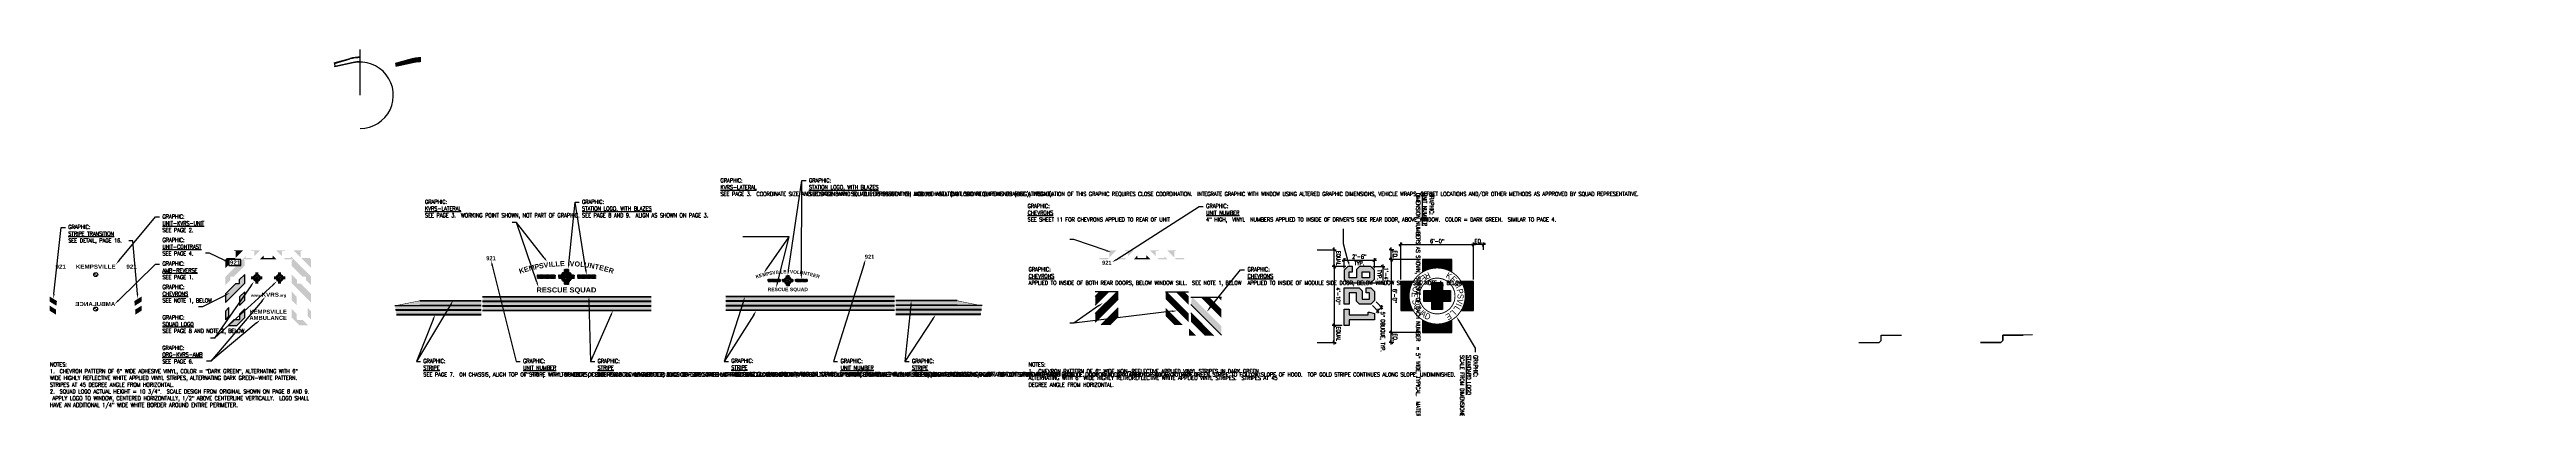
# Model space of a CAD drawing. Header units: inches. Extents: x -82 to 6902, y -1676 to 228.
# Drawn here: x 627 to 3073, y -126 to 228 of the extents above; entities that cross this region are included whole.
import ezdxf
from ezdxf import colors
from ezdxf.entities.mleader import LeaderData, LeaderLine
from ezdxf.enums import TextEntityAlignment as Align
from ezdxf.math import Vec2, Vec3

# ---------------------------------------------------------------- set-up
doc = ezdxf.new("R2010")
doc.units = ezdxf.units.IN
doc.header["$LTSCALE"] = 0.5
doc.header["$MEASUREMENT"] = 0
doc.linetypes.add('HIDDEN2', pattern=[0.1875, 0.125, -0.0625])
for name, color, linetype in [('A-SHET-NOTE', 2, 'Continuous'), ('A-TEXT', 6, 'Continuous'), ('B&W GRAPHIC', 7, 'Continuous'), ('GOLD graphic', 42, 'Continuous'), ('GREEN graphic', 106, 'Continuous'), ('TEXT - gold', 42, 'Continuous'), ('TEXT - GREEN', 104, 'Continuous'), ('WHITE graphic', 255, 'Continuous')]:
    doc.layers.add(name, color=color, linetype=linetype)
doc.layers.add('LAYOUT LINES', color=2, linetype='Continuous', plot=False)
doc.styles.add('Kempsville1', font='ARIALBD.TTF', dxfattribs={"height": 4})
doc.styles.add('Kempsville2', font='velvethh.shx', dxfattribs={"height": 4})
doc.styles.add('TDC_Standard', font='romans.shx', dxfattribs={"width": 0.85})
doc.styles.add('TITLE-BLOCK', font='ARIAL.TTF', dxfattribs={"width": 0.85})
doc.dimstyles.new('TDC - 32', dxfattribs={"dimscale": 32, "dimtxt": 0.125, "dimasz": 0.09375, "dimexe": 0.0625, "dimexo": 0.0625, "dimgap": 0.03125, "dimtad": 1, "dimdec": 4, "dimzin": 11, "dimdsep": 46, "dimlunit": 4, "dimtxsty": 'TDC_Standard', "dimblk1": 'OBLIQUE', "dimblk2": 'OBLIQUE', "dimsah": 1, "dimcen": 0.125, "dimdle": 0.0625, "dimclrd": 1, "dimclre": 6, "dimclrt": 2, "dimadec": 0, "dimazin": 0, "dimtfac": 1.33333, "dimtdec": 4, "dimtmove": 2, "dimatfit": 2, "dimfxl": 1, "dimfrac": 2, "dimtolj": 1, "dimtzin": 11, "dimarcsym": 0})
doc.mleader_styles.duplicate_entry("Standard", '')

# ---------------------------------------------------------------- blocks, each defined once
blk = doc.blocks.new('_Oblique')
at = {"color": 0, "linetype": 'ByBlock', "lineweight": -2}
blk.add_line((-0.5, -0.5), (0.5, 0.5), dxfattribs=at)
blk = doc.blocks.new('*D89')
at = {"color": 1, "lineweight": -2}
blk.add_line((1903.5, 20.2), (1937.5, 20.2), dxfattribs=at)
at = {"color": 6, "lineweight": -2}
for p, q in [((1905.5, 12.2), (1905.5, 22.2)), ((1935.5, 12.2), (1935.5, 22.2))]:
    blk.add_line(p, q, dxfattribs=at)
at = {"layer": 'DefPoints', "color": 0}
for p in [(1905.5, 10.2), (1935.5, 20.2), (1935.5, 10.2)]:
    blk.add_point(p, dxfattribs=at)
at = {"color": 1, "lineweight": -2, "xscale": 3, "yscale": 3, "zscale": 3, "rotation": 180}
blk.add_blockref('_Oblique', (1905.5, 20.2), dxfattribs=at)
at = {"color": 1, "lineweight": -2, "xscale": 3, "yscale": 3, "zscale": 3}
blk.add_blockref('_Oblique', (1935.5, 20.2), dxfattribs=at)
at = {"color": 2, "char_height": 4, "attachment_point": 5, "style": 'TDC_Standard'}
for s, insert in [('\\A1;2\'-6"', (1920.5, 23.6)), ('\\A1;TYP.', (1920.5, 17.2))]:
    blk.add_mtext(s, dxfattribs=dict(at, insert=insert))
blk = doc.blocks.new('*D90')
at = {"color": 6, "lineweight": -2}
for p, q in [((1934, 13.8), (1945.7, 13.8)), ((1934, -2.2), (1945.7, -2.2))]:
    blk.add_line(p, q, dxfattribs=at)
at = {"color": 1, "lineweight": -2}
blk.add_line((1943.7, 15.8), (1943.7, -4.2), dxfattribs=at)
at = {"layer": 'DefPoints', "color": 0}
for p in [(1932, 13.8), (1932, -2.2), (1943.7, -2.2)]:
    blk.add_point(p, dxfattribs=at)
at = {"color": 1, "lineweight": -2, "xscale": 3, "yscale": 3, "zscale": 3}
for p, rotation in [((1943.7, 13.8), 90), ((1943.7, -2.2), 270)]:
    blk.add_blockref('_Oblique', p, dxfattribs=dict(at, rotation=rotation))
blk = doc.blocks.new('*D91')
at = {"color": 6, "lineweight": -2}
for p, q in [((1907.1, 13.8), (1893.8, 13.8)), ((1903.5, -44.2), (1893.8, -44.2))]:
    blk.add_line(p, q, dxfattribs=at)
at = {"color": 1, "lineweight": -2}
blk.add_line((1895.8, 15.8), (1895.8, -46.2), dxfattribs=at)
at = {"layer": 'DefPoints', "color": 0}
for p in [(1909.1, 13.8), (1895.8, -44.2), (1905.5, -44.2)]:
    blk.add_point(p, dxfattribs=at)
at = {"color": 1, "lineweight": -2, "xscale": 3, "yscale": 3, "zscale": 3}
for p, rotation in [((1895.8, 13.8), 90), ((1895.8, -44.2), 270)]:
    blk.add_blockref('_Oblique', p, dxfattribs=dict(at, rotation=rotation))
blk = doc.blocks.new('*D92')
at = {"color": 6, "lineweight": -2}
for p, q in [((1878.8, 30.5), (1897.8, 30.5)), ((1907.1, 13.8), (1893.8, 13.8))]:
    blk.add_line(p, q, dxfattribs=at)
at = {"color": 1, "lineweight": -2}
blk.add_line((1895.8, 11.8), (1895.8, 32.5), dxfattribs=at)
at = {"layer": 'DefPoints', "color": 0}
for p in [(1876.8, 30.5), (1895.8, 30.5), (1909.1, 13.8)]:
    blk.add_point(p, dxfattribs=at)
at = {"color": 1, "lineweight": -2, "xscale": 3, "yscale": 3, "zscale": 3}
for p, rotation in [((1895.8, 30.5), 90), ((1895.8, 13.8), 270)]:
    blk.add_blockref('_Oblique', p, dxfattribs=dict(at, rotation=rotation))
blk = doc.blocks.new('*D93')
at = {"color": 6, "lineweight": -2}
for p, q in [((1903.5, -44.2), (1893.8, -44.2)), ((1878.8, -60.9), (1897.8, -60.9))]:
    blk.add_line(p, q, dxfattribs=at)
at = {"color": 1, "lineweight": -2}
blk.add_line((1895.8, -62.9), (1895.8, -42.2), dxfattribs=at)
at = {"layer": 'DefPoints', "color": 0}
for p in [(1895.8, -44.2), (1905.5, -44.2), (1876.8, -60.9)]:
    blk.add_point(p, dxfattribs=at)
at = {"color": 1, "lineweight": -2, "xscale": 3, "yscale": 3, "zscale": 3}
for p, rotation in [((1895.8, -44.2), 90), ((1895.8, -60.9), 270)]:
    blk.add_blockref('_Oblique', p, dxfattribs=dict(at, rotation=rotation))
blk = doc.blocks.new('*D94')
at = {"color": 6, "lineweight": -2}
for p, q in [((1937, -21.1), (1943.7, -27.8)), ((1933.4, -24.6), (1940.1, -31.3))]:
    blk.add_line(p, q, dxfattribs=at)
at = {"color": 1, "lineweight": -2}
blk.add_line((1943.7, -24.9), (1937.3, -31.3), dxfattribs=at)
at = {"layer": 'DefPoints', "color": 0}
for p in [(1932, -23.2), (1935.5, -19.6), (1938.7, -29.9)]:
    blk.add_point(p, dxfattribs=at)
at = {"color": 1, "lineweight": -2, "xscale": 3, "yscale": 3, "zscale": 3}
for p, rotation in [((1942.3, -26.3), 44.9999999999952), ((1938.7, -29.9), 224.9999999999952)]:
    blk.add_blockref('_Oblique', p, dxfattribs=dict(at, rotation=rotation))
blk = doc.blocks.new('*D99')
at = {"color": 6, "lineweight": -2}
for p, q in [((1981.1, 20.8), (1950, 20.8)), ((1981.1, -51.2), (1950, -51.2))]:
    blk.add_line(p, q, dxfattribs=at)
at = {"color": 1, "lineweight": -2}
blk.add_line((1952, 22.8), (1952, -53.2), dxfattribs=at)
at = {"layer": 'DefPoints', "color": 0}
for p in [(1983.1, 20.8), (1952, -51.2), (1983.1, -51.2)]:
    blk.add_point(p, dxfattribs=at)
at = {"color": 1, "lineweight": -2, "xscale": 3, "yscale": 3, "zscale": 3}
for p, rotation in [((1952, 20.8), 90), ((1952, -51.2), 270)]:
    blk.add_blockref('_Oblique', p, dxfattribs=dict(at, rotation=rotation))
blk = doc.blocks.new('*D100')
at = {"color": 1, "lineweight": -2}
blk.add_line((1959.4, 35.6), (2035.4, 35.6), dxfattribs=at)
at = {"color": 6, "lineweight": -2}
for p, q in [((1961.4, 1.1), (1961.4, 37.6)), ((2033.4, 1.1), (2033.4, 37.6))]:
    blk.add_line(p, q, dxfattribs=at)
at = {"layer": 'DefPoints', "color": 0}
for p in [(2033.4, 35.6), (1961.4, -0.9), (2033.4, -0.9)]:
    blk.add_point(p, dxfattribs=at)
at = {"color": 1, "lineweight": -2, "xscale": 3, "yscale": 3, "zscale": 3, "rotation": 180}
blk.add_blockref('_Oblique', (1961.4, 35.6), dxfattribs=at)
at = {"color": 1, "lineweight": -2, "xscale": 3, "yscale": 3, "zscale": 3}
blk.add_blockref('_Oblique', (2033.4, 35.6), dxfattribs=at)
at = {"color": 2, "insert": (1997.4, 38.9), "char_height": 4, "attachment_point": 5, "style": 'TDC_Standard'}
blk.add_mtext('\\A1;6\'-0"', dxfattribs=at)
blk = doc.blocks.new('*D101')
at = {"color": 6, "lineweight": -2}
for p, q in [((1981.1, -51.2), (1950, -51.2)), ((1954.6, -60.9), (1950, -60.9))]:
    blk.add_line(p, q, dxfattribs=at)
at = {"color": 1, "lineweight": -2}
blk.add_line((1952, -62.9), (1952, -49.2), dxfattribs=at)
at = {"layer": 'DefPoints', "color": 0}
for p in [(1952, -51.2), (1956.6, -60.9), (1983.1, -51.2)]:
    blk.add_point(p, dxfattribs=at)
at = {"color": 1, "lineweight": -2, "xscale": 3, "yscale": 3, "zscale": 3}
for p, rotation in [((1952, -51.2), 90), ((1952, -60.9), 270)]:
    blk.add_blockref('_Oblique', p, dxfattribs=dict(at, rotation=rotation))
blk = doc.blocks.new('*D102')
at = {"color": 6, "lineweight": -2}
for p, q in [((1954.6, 30.5), (1950, 30.5)), ((1981.1, 20.8), (1950, 20.8))]:
    blk.add_line(p, q, dxfattribs=at)
at = {"color": 1, "lineweight": -2}
blk.add_line((1952, 18.8), (1952, 32.5), dxfattribs=at)
at = {"layer": 'DefPoints', "color": 0}
for p in [(1952, 30.5), (1956.6, 30.5), (1983.1, 20.8)]:
    blk.add_point(p, dxfattribs=at)
at = {"color": 1, "lineweight": -2, "xscale": 3, "yscale": 3, "zscale": 3}
for p, rotation in [((1952, 30.5), 90), ((1952, 20.8), 270)]:
    blk.add_blockref('_Oblique', p, dxfattribs=dict(at, rotation=rotation))
blk = doc.blocks.new('*D103')
at = {"color": 1, "lineweight": -2}
blk.add_line((2045.2, 35.6), (2031.4, 35.6), dxfattribs=at)
at = {"color": 6, "lineweight": -2}
for p, q in [((2033.4, 1.1), (2033.4, 37.6)), ((2043.2, 30.5), (2043.2, 37.6))]:
    blk.add_line(p, q, dxfattribs=at)
at = {"layer": 'DefPoints', "color": 0}
for p in [(2033.4, 35.6), (2043.2, 28.5), (2033.4, -0.9)]:
    blk.add_point(p, dxfattribs=at)
at = {"color": 1, "lineweight": -2, "xscale": 3, "yscale": 3, "zscale": 3, "rotation": 180}
blk.add_blockref('_Oblique', (2033.4, 35.6), dxfattribs=at)
at = {"color": 1, "lineweight": -2, "xscale": 3, "yscale": 3, "zscale": 3}
blk.add_blockref('_Oblique', (2043.2, 35.6), dxfattribs=at)
at = {"color": 2, "insert": (2038.3, 38.7), "char_height": 4, "attachment_point": 5, "style": 'TDC_Standard'}
blk.add_mtext('\\A1;EQ.', dxfattribs=at)

msp = doc.modelspace()

# ---------------------------------------------------------------- hatches: boundary and pattern name
at = {"layer": 'GOLD graphic'}
h = msp.add_hatch(color=256, dxfattribs=at)
h.paths.add_polyline_path([(983.93231, 218.5432, -0.0679979852), (993.90077, 219.90517), (993.90077, 220.40517, 0.0679979852), (983.79819, 219.02488), (968.2435, 214.69362), (968.32558, 214.19745)])
h.paths.add_polyline_path([(986.97639, 214.66273, -0.0534574944), (993.90077, 215.40517), (993.90077, 215.90517, 0.0534574944), (986.87038, 215.15136), (968.81566, 211.23463), (968.92166, 210.74599)])
h = msp.add_hatch(color=256, dxfattribs=at)
h.paths.add_polyline_path([(835.16564, 1.28514), (833.53864, 1.28514, -0.5091750772), (829.87997, 1.28514), (828.25297, 1.28514, 0.686560732)])
h.paths.add_polyline_path([(828.25297, 3.94643), (829.87997, 3.94643, -0.5091750772), (833.53864, 3.94643), (835.16564, 3.94643, 0.686560732)])
h = msp.add_hatch(color=256, dxfattribs=at)
h.paths.add_polyline_path([(830.37866, 4.27776, 0.0551892458), (830.04733, 3.94643), (830.37866, 3.94643)])
h.paths.add_polyline_path([(833.03995, 4.27776), (833.03995, 3.94643), (833.37128, 3.94643, 0.0551892458)])
h.paths.add_polyline_path([(833.37128, 1.28514), (833.03995, 1.28514), (833.03995, 0.95381, 0.0551892458)])
h.paths.add_polyline_path([(830.37866, 1.28514), (830.04733, 1.28514, 0.0551892458), (830.37866, 0.95381)])
for points in [[(831.97544, 2.88192), (831.97544, 3.68031), (831.44318, 3.68031), (831.44318, 2.88192), (830.64479, 2.88192), (830.64479, 2.34966), (831.44318, 2.34966), (831.44318, 1.55127), (831.97544, 1.55127), (831.97544, 2.34966), (832.77383, 2.34966), (832.77383, 2.88192)], [(854.52035, 2.88192), (854.52035, 3.68031), (853.9881, 3.68031), (853.9881, 2.88192), (853.18971, 2.88192), (853.18971, 2.34966), (853.9881, 2.34966), (853.9881, 1.55127), (854.52035, 1.55127), (854.52035, 2.34966), (855.31874, 2.34966), (855.31874, 2.88192)], [(1137.88749, 4.16593), (1137.88749, 5.29093), (1137.13749, 5.29093), (1137.13749, 4.16593), (1136.01249, 4.16593), (1136.01249, 3.41593), (1137.13749, 3.41593), (1137.13749, 2.29093), (1137.88749, 2.29093), (1137.88749, 3.41593), (1139.01249, 3.41593), (1139.01249, 4.16593)], [(1356.31882, 0.29321), (1356.31882, 1.05259), (1355.81257, 1.05259), (1355.81257, 0.29321), (1355.05319, 0.29321), (1355.05319, -0.21304), (1355.81257, -0.21304), (1355.81257, -0.97241), (1356.31882, -0.97241), (1356.31882, -0.21304), (1357.07819, -0.21304), (1357.07819, 0.29321)]]:
    msp.add_hatch(color=256, dxfattribs=at).paths.add_polyline_path(points)
h = msp.add_hatch(color=256, dxfattribs=at)
h.paths.add_polyline_path([(857.71056, 1.28514), (856.08356, 1.28514, -0.5091750772), (852.42489, 1.28514), (850.79789, 1.28514, 0.686560732)])
h.paths.add_polyline_path([(850.79789, 3.94643), (852.42489, 3.94643, -0.5091750772), (856.08356, 3.94643), (857.71056, 3.94643, 0.686560732)])
h = msp.add_hatch(color=256, dxfattribs=at)
h.paths.add_polyline_path([(852.92358, 4.27776, 0.0551892458), (852.59225, 3.94643), (852.92358, 3.94643)])
h.paths.add_polyline_path([(855.58487, 4.27776), (855.58487, 3.94643), (855.9162, 3.94643, 0.0551892458)])
h.paths.add_polyline_path([(855.9162, 1.28514), (855.58487, 1.28514), (855.58487, 0.95381, 0.0551892458)])
h.paths.add_polyline_path([(852.92358, 1.28514), (852.59225, 1.28514, 0.0551892458), (852.92358, 0.95381)])
h = msp.add_hatch(color=256, dxfattribs=at)
h.paths.add_polyline_path([(1142.38278, 1.91593), (1140.09019, 1.91593, -0.5091750772), (1134.93479, 1.91593), (1132.6422, 1.91593, 0.686560732)])
h.paths.add_polyline_path([(1132.6422, 5.66593), (1134.93479, 5.66593, -0.5091750772), (1140.09019, 5.66593), (1142.38278, 5.66593, 0.686560732)])
h = msp.add_hatch(color=256, dxfattribs=at)
h.paths.add_polyline_path([(1135.63749, 6.13281, 0.0551892458), (1135.17061, 5.66593), (1135.63749, 5.66593)])
h.paths.add_polyline_path([(1139.38749, 6.13281), (1139.38749, 5.66593), (1139.85436, 5.66593, 0.0551892458)])
h.paths.add_polyline_path([(1139.85436, 1.91593), (1139.38749, 1.91593), (1139.38749, 1.44906, 0.0551892458)])
h.paths.add_polyline_path([(1135.63749, 1.91593), (1135.17061, 1.91593, 0.0551892458), (1135.63749, 1.44906)])
h = msp.add_hatch(color=256, dxfattribs=at)
h.paths.add_polyline_path([(1359.35314, -1.22554), (1357.80564, -1.22554, -0.5091750772), (1354.32575, -1.22554), (1352.77825, -1.22554, 0.686560732)])
h.paths.add_polyline_path([(1352.77825, 1.30571), (1354.32575, 1.30571, -0.5091750772), (1357.80564, 1.30571), (1359.35314, 1.30571, 0.686560732)])
h = msp.add_hatch(color=256, dxfattribs=at)
h.paths.add_polyline_path([(1354.80007, 1.62085, 0.0551892458), (1354.48493, 1.30571), (1354.80007, 1.30571)])
h.paths.add_polyline_path([(1357.33132, 1.62085), (1357.33132, 1.30571), (1357.64646, 1.30571, 0.0551892458)])
h.paths.add_polyline_path([(1357.64646, -1.22554), (1357.33132, -1.22554), (1357.33132, -1.54068, 0.0551892458)])
h.paths.add_polyline_path([(1354.80007, -1.22554), (1354.48493, -1.22554, 0.0551892458), (1354.80007, -1.54068)])
at = {"layer": 'GREEN graphic'}
for points in [[(993.90077, 219.90517, 0.0679979852), (983.93231, 218.5432), (968.32558, 214.19745), (968.81566, 211.23463), (986.87038, 215.15136, -0.0534574944), (993.90077, 215.90517)], [(839.15754, 22.31259, -0.4142135624), (838.58762, 22.88251), (838.58762, 24.83441), (834.60137, 20.84816), (851.36217, 20.84816), (847.37592, 24.83441), (847.37592, 22.88251, -0.4142135624), (846.80599, 22.31259)], [(2011.7294, 20.80038), (1997.40373, 20.80038), (1983.07806, 20.80038), (1983.07806, 8.82481, -0.2791083539), (2011.7294, 8.82481)], [(1961.40373, -0.87395), (1961.40373, -15.19962), (1961.40373, -29.52529), (1973.3793, -29.52529, -0.2791083539), (1973.3793, -0.87395)], [(1992.06164, -20.54172), (1984.18688, -20.54172), (1984.18688, -9.85753), (1992.06164, -9.85753), (1992.06164, -1.98277), (2002.74583, -1.98277), (2002.74583, -9.85753), (2010.62058, -9.85753), (2010.62058, -20.54172), (2002.74583, -20.54172), (2002.74583, -28.41647), (1992.06164, -28.41647)], [(2021.0678, -29.52529), (2033.40373, -29.52529), (2033.40373, -15.19962), (2033.40373, -0.87395), (2021.0678, -0.87395, -0.2791083539)], [(1983.07806, -51.19962), (1997.40373, -51.19962), (2011.7294, -51.19962), (2011.7294, -39.22406, -0.2791083539), (1983.07806, -39.22406)]]:
    msp.add_hatch(color=256, dxfattribs=at).paths.add_polyline_path(points)
h = msp.add_hatch(color=256, dxfattribs=at)
h.paths.add_polyline_path([(818.14335, 29.84598), (809.65807, 29.84598), (809.00008, 29.18799), (810.39564, 29.18799, -0.4142135624), (810.96557, 28.61807), (810.96557, 22.6682)])
h.paths.add_polyline_path([(804.02435, 20.34816, -0.4142135624), (804.52435, 20.84816), (809.14552, 20.84816), (810.88077, 22.58341, -0.2602217191), (810.39564, 22.31259), (802.74719, 22.31259, -0.2159412572), (802.31875, 22.50667), (800.66024, 20.84816), (800.66024, 12.36288), (804.02435, 15.72698)])
h = msp.add_hatch(color=256, dxfattribs=at)
h.paths.add_polyline_path([(816.02435, 15.34816, -0.4142135624), (815.52435, 14.84816), (811.6308, 14.84816), (800.66024, 3.8776), (800.66024, -4.60769), (805.6302, 0.36227), (805.6302, 3.19422, -0.4142135624), (806.20012, 3.76414), (809.03207, 3.76414), (819.75473, 14.4868), (819.75473, 20.11577), (819.12667, 20.11577), (819.12667, 20.84816), (826.11609, 20.84816), (827.58051, 22.31259), (821.16172, 22.31259, -0.4142135624), (820.59179, 22.88251), (820.59179, 23.80915), (816.02435, 19.2417)])
h.paths.add_polyline_path([(835.11391, 29.84598), (826.62863, 29.84598), (825.97064, 29.18799), (828.81017, 29.18799, -0.4142135624), (829.38009, 28.61807), (829.38009, 24.11217)])
h.paths.add_polyline_path([(813.84857, -3.11126), (810.64195, -3.11126), (800.66024, -13.09297), (800.66024, -21.57825), (819.75473, -2.48376), (819.75473, 6.00152), (814.4185, 0.66529), (814.4185, -2.54134, -0.4142135624)])
h.paths.add_polyline_path([(814.73218, -15.99159), (814.73218, -21.13002), (819.75473, -13.9407), (819.75473, -10.96904)], flags=17)
h.paths.add_polyline_path([(800.66024, -38.54881), (804.11265, -35.0964), (804.11265, -26.61112), (800.66024, -30.06353)])
h.paths.add_polyline_path([(814.73218, -21.13002), (814.73218, -24.47687), (819.75473, -19.45432), (819.75473, -13.9407)])
h.paths.add_polyline_path([(819.75473, -36.42488), (819.75473, -29.53133), (814.73218, -34.09656), (814.73218, -37.86202, -0.4142135624), (813.85705, -38.73715), (809.62673, -38.73715), (803.58386, -44.22979), (811.94982, -44.22979)])
h.paths.add_polyline_path([(814.73218, -32.96216), (814.73218, -34.09656), (819.75473, -29.53133), (819.75473, -27.9396)])
h = msp.add_hatch(color=256, dxfattribs=at)
h.paths.add_polyline_path([(867.82019, 29.84598), (875.26879, 22.39738, -0.2602217191), (874.99797, 22.88251), (874.99797, 28.61807, -0.4142135624), (875.56789, 29.18799), (876.96346, 29.18799), (876.30547, 29.84598)])
h.paths.add_polyline_path([(885.30329, 20.84816), (883.64478, 22.50667, -0.2159412572), (883.21634, 22.31259), (875.35358, 22.31259), (885.30329, 12.36288)], flags=17)
h.paths.add_polyline_path([(865.37174, 23.80915), (865.37174, 22.88251, -0.4142135624), (864.80181, 22.31259), (858.38302, 22.31259), (859.84745, 20.84816), (867.20279, 20.84816), (867.20279, 20.11577), (866.2088, 20.11577), (866.2088, 14.4868), (876.93146, 3.76414), (879.76341, 3.76414, -0.4142135624), (880.33334, 3.19422), (880.33334, 0.36227), (885.30329, -4.60769), (885.30329, 3.8776)])
h.paths.add_polyline_path([(856.58344, 28.61807, -0.4142135624), (857.15336, 29.18799), (859.99289, 29.18799), (859.3349, 29.84598), (850.84962, 29.84598), (856.58344, 24.11217)])
h.paths.add_polyline_path([(885.30329, -21.57825), (885.30329, -13.09297), (875.32159, -3.11126), (872.11496, -3.11126, -0.4142135624), (871.54504, -2.54134), (871.54504, 0.66529), (866.2088, 6.00152), (866.2088, -2.48376)])
h.paths.add_polyline_path([(871.23135, -15.99159), (866.2088, -10.96904), (866.2088, -19.45432), (871.23135, -24.47687)])
h.paths.add_polyline_path([(885.30329, -30.06353), (881.85088, -26.61112), (881.85088, -35.0964), (885.30329, -38.54881)])
h.paths.add_polyline_path([(882.49899, -44.22979), (877.00635, -38.73715), (872.10648, -38.73715, -0.4142135624), (871.23135, -37.86202), (871.23135, -32.96216), (866.2088, -27.9396), (866.2088, -36.42488), (874.01371, -44.22979)])
h = msp.add_hatch(color=256, dxfattribs=at)
h.paths.add_polyline_path([(1692.15522, 28.61807, 0.4142135624), (1691.5853, 29.18799), (1688.5628, 29.18799), (1689.22079, 29.84598), (1697.70607, 29.84598), (1692.15522, 24.29513)])
h.paths.add_polyline_path([(1683.36693, 23.99212), (1683.36693, 22.88251, 0.4142135624), (1683.93685, 22.31259), (1690.17268, 22.31259), (1688.97586, 21.11577), (1680.49058, 21.11577)])
h.paths.add_polyline_path([(1673.7407, 28.61807, 0.4142135624), (1673.17077, 29.18799), (1671.59224, 29.18799), (1672.25023, 29.84598), (1680.73551, 29.84598), (1673.7407, 22.85117)])
h.paths.add_polyline_path([(1665.01914, 22.61489, 0.2772947622), (1665.52232, 22.31259), (1673.20211, 22.31259), (1672.0053, 21.11577), (1663.52002, 21.11577)])
h = msp.add_hatch(color=256, dxfattribs=at)
h.paths.add_polyline_path([(1704.37055, 22.31259), (1701.93267, 22.31259, -0.4142135624), (1701.36275, 22.88251), (1701.36275, 24.65144), (1697.82708, 21.11577), (1705.56737, 21.11577)])
h.paths.add_polyline_path([(1710.15105, 25.01737), (1710.15105, 22.88251, -0.4142135624), (1709.58112, 22.31259), (1704.37055, 22.31259), (1705.56737, 21.11577), (1714.05265, 21.11577)])
h = msp.add_hatch(color=256, dxfattribs=at)
h.paths.add_polyline_path([(1719.35857, 28.61807, -0.4142135624), (1719.92849, 29.18799), (1722.95099, 29.18799), (1722.293, 29.84598), (1713.80772, 29.84598), (1719.35857, 24.29513)])
h.paths.add_polyline_path([(1728.14687, 23.99212), (1728.14687, 22.88251, -0.4142135624), (1727.57694, 22.31259), (1721.34112, 22.31259), (1722.53793, 21.11577), (1731.02321, 21.11577)])
h.paths.add_polyline_path([(1737.7731, 28.61807, -0.4142135624), (1738.34302, 29.18799), (1739.92155, 29.18799), (1739.26356, 29.84598), (1730.77828, 29.84598), (1737.7731, 22.85117)])
h.paths.add_polyline_path([(1746.49466, 22.61489, -0.2772947622), (1745.99147, 22.31259), (1738.31168, 22.31259), (1739.50849, 21.11577), (1747.99378, 21.11577)])
h = msp.add_hatch(color=256, dxfattribs=at)
h.paths.add_polyline_path([(835.30786, 1.28514), (837.1206, 1.28514), (837.1206, 3.94643), (835.30786, 3.94643, 0.2190137434), (833.03995, 6.21434), (833.03995, 8.02708), (830.37866, 8.02708), (830.37866, 6.21434, 0.2190137434), (828.11075, 3.94643), (826.29802, 3.94643), (826.29802, 1.28514), (828.11075, 1.28514, 0.2190137434), (830.37866, -0.98277), (830.37866, -2.7955), (833.03995, -2.7955), (833.03995, -0.98277, 0.2190137434)])
h.paths.add_polyline_path([(835.16564, 1.28514), (833.53864, 1.28514, -0.5091750772), (829.87997, 1.28514), (828.25297, 1.28514, 0.686560732)], flags=17)
h.paths.add_polyline_path([(829.97947, 2.61579, -1), (833.43915, 2.61579, -1)], flags=16)
h.paths.add_polyline_path([(833.37128, 1.28514, -0.0551892458), (833.03995, 0.95381), (833.03995, 1.28514)], flags=16)
h.paths.add_polyline_path([(833.53864, 3.94643), (835.16564, 3.94643, 0.686560732), (828.25297, 3.94643), (829.87997, 3.94643, -0.5091750772)], flags=17)
h.paths.add_polyline_path([(833.37128, 3.94643), (833.03995, 3.94643), (833.03995, 4.27776, -0.0551892458)], flags=16)
h.paths.add_polyline_path([(830.37866, 1.28514), (830.37866, 0.95381, -0.0551892458), (830.04733, 1.28514)], flags=16)
h.paths.add_polyline_path([(830.37866, 3.94643), (830.04733, 3.94643, -0.0551892458), (830.37866, 4.27776)], flags=16)
h = msp.add_hatch(color=256, dxfattribs=at)
h.paths.add_polyline_path([(857.85278, 1.28514), (859.66551, 1.28514), (859.66551, 3.94643), (857.85278, 3.94643, 0.2190137434), (855.58487, 6.21434), (855.58487, 8.02708), (852.92358, 8.02708), (852.92358, 6.21434, 0.2190137434), (850.65567, 3.94643), (848.84293, 3.94643), (848.84293, 1.28514), (850.65567, 1.28514, 0.2190137434), (852.92358, -0.98277), (852.92358, -2.7955), (855.58487, -2.7955), (855.58487, -0.98277, 0.2190137434)])
h.paths.add_polyline_path([(857.71056, 1.28514), (856.08356, 1.28514, -0.5091750772), (852.42489, 1.28514), (850.79789, 1.28514, 0.686560732)], flags=17)
h.paths.add_polyline_path([(852.52439, 2.61579, -1), (855.98406, 2.61579, -1)], flags=16)
h.paths.add_polyline_path([(855.9162, 1.28514, -0.0551892458), (855.58487, 0.95381), (855.58487, 1.28514)], flags=16)
h.paths.add_polyline_path([(856.08356, 3.94643), (857.71056, 3.94643, 0.686560732), (850.79789, 3.94643), (852.42489, 3.94643, -0.5091750772)], flags=17)
h.paths.add_polyline_path([(855.9162, 3.94643), (855.58487, 3.94643), (855.58487, 4.27776, -0.0551892458)], flags=16)
h.paths.add_polyline_path([(852.92358, 1.28514), (852.92358, 0.95381, -0.0551892458), (852.59225, 1.28514)], flags=16)
h.paths.add_polyline_path([(852.92358, 3.94643), (852.59225, 3.94643, -0.0551892458), (852.92358, 4.27776)], flags=16)
h = msp.add_hatch(color=256, dxfattribs=at)
h.paths.add_polyline_path([(1142.58318, 1.91593), (1145.13749, 1.91593), (1145.13749, 5.66593), (1142.58318, 5.66593, 0.2190137434), (1139.38749, 8.86162), (1139.38749, 11.41593), (1135.63749, 11.41593), (1135.63749, 8.86162, 0.2190137434), (1132.4418, 5.66593), (1129.88749, 5.66593), (1129.88749, 1.91593), (1132.4418, 1.91593, 0.2190137434), (1135.63749, -1.27976), (1135.63749, -3.83407), (1139.38749, -3.83407), (1139.38749, -1.27976, 0.2190137434)])
h.paths.add_polyline_path([(1142.38278, 1.91593), (1140.09019, 1.91593, -0.5091750772), (1134.93479, 1.91593), (1132.6422, 1.91593, 0.686560732)], flags=17)
h.paths.add_polyline_path([(1135.07499, 3.79093, -1), (1139.94999, 3.79093, -1)], flags=16)
h.paths.add_polyline_path([(1139.85436, 1.91593, -0.0551892458), (1139.38749, 1.44906), (1139.38749, 1.91593)], flags=16)
h.paths.add_polyline_path([(1140.09019, 5.66593), (1142.38278, 5.66593, 0.686560732), (1132.6422, 5.66593), (1134.93479, 5.66593, -0.5091750772)], flags=17)
h.paths.add_polyline_path([(1139.85436, 5.66593), (1139.38749, 5.66593), (1139.38749, 6.13281, -0.0551892458)], flags=16)
h.paths.add_polyline_path([(1135.63749, 1.91593), (1135.63749, 1.44906, -0.0551892458), (1135.17061, 1.91593)], flags=16)
h.paths.add_polyline_path([(1135.63749, 5.66593), (1135.17061, 5.66593, -0.0551892458), (1135.63749, 6.13281)], flags=16)
h = msp.add_hatch(color=256, dxfattribs=at)
h.paths.add_polyline_path([(1359.48841, -1.22554), (1361.21257, -1.22554), (1361.21257, 1.30571), (1359.48841, 1.30571, 0.2190137434), (1357.33132, 3.46281), (1357.33132, 5.18696), (1354.80007, 5.18696), (1354.80007, 3.46281, 0.2190137434), (1352.64298, 1.30571), (1350.91882, 1.30571), (1350.91882, -1.22554), (1352.64298, -1.22554, 0.2190137434), (1354.80007, -3.38263), (1354.80007, -5.10679), (1357.33132, -5.10679), (1357.33132, -3.38263, 0.2190137434)])
h.paths.add_polyline_path([(1359.35314, -1.22554), (1357.80564, -1.22554, -0.5091750772), (1354.32575, -1.22554), (1352.77825, -1.22554, 0.686560732)], flags=17)
h.paths.add_polyline_path([(1354.42038, 0.04009, -1), (1357.71101, 0.04009, -1)], flags=16)
h.paths.add_polyline_path([(1357.64646, -1.22554, -0.0551892458), (1357.33132, -1.54068), (1357.33132, -1.22554)], flags=16)
h.paths.add_polyline_path([(1357.80564, 1.30571), (1359.35314, 1.30571, 0.686560732), (1352.77825, 1.30571), (1354.32575, 1.30571, -0.5091750772)], flags=17)
h.paths.add_polyline_path([(1357.64646, 1.30571), (1357.33132, 1.30571), (1357.33132, 1.62085, -0.0551892458)], flags=16)
h.paths.add_polyline_path([(1354.80007, -1.22554), (1354.80007, -1.54068, -0.0551892458), (1354.48493, -1.22554)], flags=16)
h.paths.add_polyline_path([(1354.80007, 1.30571), (1354.48493, 1.30571, -0.0551892458), (1354.80007, 1.62085)], flags=16)
h = msp.add_hatch(color=256, dxfattribs=at)
h.paths.add_polyline_path([(1910.52944, -38.67406), (1910.52944, -44.18577), (1905.54188, -44.18577), (1905.54188, -28.17478), (1910.52944, -28.17478), (1910.52944, -33.68649), (1929.31675, -33.68649), (1929.31675, -31.19893), (1930.55432, -31.19893), (1935.54188, -32.43649), (1935.54188, -38.67406)])
h.paths.add_polyline_path([(1927.43559, -12.18169), (1927.43559, -7.19412), (1931.97432, -7.19412), (1935.54188, -10.76168), (1935.54188, -19.63756), (1931.97432, -23.20512), (1920.67779, -23.20512), (1917.75128, -20.2786), (1917.75128, -12.18169), (1910.52944, -12.18169), (1910.52944, -23.20512), (1905.54188, -23.20512), (1905.54188, -7.19412), (1920.40597, -7.19412), (1923.33248, -10.12064), (1923.33248, -18.21756), (1930.55432, -18.21756), (1930.55432, -12.18169)])
h.paths.add_polyline_path([(1913.64817, 8.79897), (1913.64817, 13.78653), (1909.10944, 13.78653), (1905.54188, 10.21897), (1905.54188, 1.34309), (1909.10944, -2.22447), (1931.97432, -2.22447), (1935.54188, 1.34309), (1935.54188, 10.21897), (1931.97432, 13.78653), (1920.67779, 13.78653), (1917.75128, 10.86001), (1917.75128, 2.7631), (1910.52944, 2.7631), (1910.52944, 8.79897)])
h.paths.add_polyline_path([(1930.55432, 8.79897), (1930.55432, 2.7631), (1923.33248, 2.7631), (1923.33248, 8.79897)], flags=16)
at = {"layer": 'WHITE graphic'}
h = msp.add_hatch(color=256, dxfattribs=at)
h.paths.add_polyline_path([(837.29802, 4.12385), (835.42937, 4.12385, 0.2028434571), (833.21737, 6.33585), (833.21737, 8.2045), (830.20124, 8.2045), (830.20124, 6.33585, 0.2028434571), (827.98925, 4.12385), (826.1206, 4.12385), (826.1206, 1.10772), (827.98925, 1.10772, 0.2028434571), (830.20124, -1.10427), (830.20124, -2.97292), (833.21737, -2.97292), (833.21737, -1.10427, 0.2028434571), (835.42937, 1.10772), (837.29802, 1.10772)])
h.paths.add_polyline_path([(835.30786, 1.28514, -0.2190137434), (833.03995, -0.98277), (833.03995, -2.7955), (830.37866, -2.7955), (830.37866, -0.98277, -0.2190137434), (828.11075, 1.28514), (826.29802, 1.28514), (826.29802, 3.94643), (828.11075, 3.94643, -0.2190137434), (830.37866, 6.21434), (830.37866, 8.02708), (833.03995, 8.02708), (833.03995, 6.21434, -0.2190137434), (835.30786, 3.94643), (837.1206, 3.94643), (837.1206, 1.28514)], flags=16)
h = msp.add_hatch(color=256, dxfattribs=at)
edge = h.paths.add_edge_path()
edge.add_arc((831.70931, 2.61579), 1.53024, 0, 360)
h.paths.add_polyline_path([(832.06415, 2.26095), (832.86253, 2.26095), (832.86253, 2.97063), (832.06415, 2.97063), (832.06415, 3.76902), (831.35447, 3.76902), (831.35447, 2.97063), (830.55608, 2.97063), (830.55608, 2.26095), (831.35447, 2.26095), (831.35447, 1.46256), (832.06415, 1.46256)], flags=16)
h = msp.add_hatch(color=256, dxfattribs=at)
h.paths.add_polyline_path([(859.84293, 4.12385), (857.97428, 4.12385, 0.2028434571), (855.76229, 6.33585), (855.76229, 8.2045), (852.74616, 8.2045), (852.74616, 6.33585, 0.2028434571), (850.53416, 4.12385), (848.66551, 4.12385), (848.66551, 1.10772), (850.53416, 1.10772, 0.2028434571), (852.74616, -1.10427), (852.74616, -2.97292), (855.76229, -2.97292), (855.76229, -1.10427, 0.2028434571), (857.97428, 1.10772), (859.84293, 1.10772)])
h.paths.add_polyline_path([(857.85278, 1.28514, -0.2190137434), (855.58487, -0.98277), (855.58487, -2.7955), (852.92358, -2.7955), (852.92358, -0.98277, -0.2190137434), (850.65567, 1.28514), (848.84293, 1.28514), (848.84293, 3.94643), (850.65567, 3.94643, -0.2190137434), (852.92358, 6.21434), (852.92358, 8.02708), (855.58487, 8.02708), (855.58487, 6.21434, -0.2190137434), (857.85278, 3.94643), (859.66551, 3.94643), (859.66551, 1.28514)], flags=16)
h = msp.add_hatch(color=256, dxfattribs=at)
edge = h.paths.add_edge_path()
edge.add_arc((854.25422, 2.61579), 1.53024, 0, 360)
h.paths.add_polyline_path([(854.60906, 2.26095), (855.40745, 2.26095), (855.40745, 2.97063), (854.60906, 2.97063), (854.60906, 3.76902), (853.89939, 3.76902), (853.89939, 2.97063), (853.101, 2.97063), (853.101, 2.26095), (853.89939, 2.26095), (853.89939, 1.46256), (854.60906, 1.46256)], flags=16)
h = msp.add_hatch(color=256, dxfattribs=at)
edge = h.paths.add_edge_path()
edge.add_arc((1137.51249, 3.79093), 2.15625, 0, 360)
h.paths.add_polyline_path([(1138.01249, 3.29093), (1139.13749, 3.29093), (1139.13749, 4.29093), (1138.01249, 4.29093), (1138.01249, 5.41593), (1137.01249, 5.41593), (1137.01249, 4.29093), (1135.88749, 4.29093), (1135.88749, 3.29093), (1137.01249, 3.29093), (1137.01249, 2.16593), (1138.01249, 2.16593)], flags=16)
h = msp.add_hatch(color=256, dxfattribs=at)
edge = h.paths.add_edge_path()
edge.add_arc((1356.06569, 0.04009), 1.45547, 0, 360)
h.paths.add_polyline_path([(1356.40319, -0.29741), (1357.16257, -0.29741), (1357.16257, 0.37759), (1356.40319, 0.37759), (1356.40319, 1.13696), (1355.72819, 1.13696), (1355.72819, 0.37759), (1354.96882, 0.37759), (1354.96882, -0.29741), (1355.72819, -0.29741), (1355.72819, -1.05679), (1356.40319, -1.05679)], flags=16)

# ---------------------------------------------------------------- linework, layer by layer
at = {"extrusion": (0, -1, 0)}
for p, q in [((2435.9446, -58.92182, 16.65025), (2433.9446, -60.92182, 17.75)), ((2435.9446, -58.92182, 16.15025), (2433.9446, -60.92182, 17.25)), ((2435.9446, -58.92182, 12.15025), (2433.9446, -60.92182, 13.25)), ((2435.9446, -58.92182, 11.65025), (2433.9446, -60.92182, 12.75)), ((2435.9446, -58.92182, 9.90025), (2433.9446, -60.92182, 11)), ((2435.9446, -58.92182, 9.40025), (2433.9446, -60.92182, 10.5)), ((2435.9446, -58.92182, 5.40025), (2433.9446, -60.92182, 6.5)), ((2435.9446, -58.92182, 4.90025), (2433.9446, -60.92182, 6)), ((2435.9446, -58.92182, 16.65025), (2435.9446, -53.64743, 13.75)), ((2435.9446, -58.92182, 16.15025), (2435.9446, -53.64743, 13.25)), ((2435.9446, -58.92182, 12.15025), (2435.9446, -53.64743, 9.25)), ((2435.9446, -58.92182, 11.65025), (2435.9446, -53.64743, 8.75)), ((2435.9446, -58.92182, 9.90025), (2435.9446, -53.64743, 7)), ((2435.9446, -58.92182, 9.40025), (2435.9446, -53.64743, 6.5)), ((2435.9446, -58.92182, 5.40025), (2435.9446, -53.64743, 2.5)), ((2435.9446, -58.92182, 4.90025), (2435.9446, -53.64743, 2)), ((2533.85205, -60.92182), (2533.85205, -60.92182, 24)), ((2555.9446, -58.92182, 16.65025), (2553.9446, -60.92182, 17.75)), ((2555.9446, -58.92182, 16.15025), (2553.9446, -60.92182, 17.25)), ((2555.9446, -58.92182, 12.15025), (2553.9446, -60.92182, 13.25)), ((2555.9446, -58.92182, 11.65025), (2553.9446, -60.92182, 12.75)), ((2555.9446, -58.92182, 7.65025), (2553.9446, -60.92182, 8.75)), ((2555.9446, -58.92182, 7.15025), (2553.9446, -60.92182, 8.25)), ((2555.9446, -58.92182, 3.15025), (2553.9446, -60.92182, 4.25)), ((2555.9446, -58.92182, 2.65025), (2553.9446, -60.92182, 3.75)), ((2553.9446, -60.92182, -6.03992), (2553.9446, -60.92182, 50.50887)), ((2555.9446, -58.92182, 16.65025), (2555.9446, -53.64743, 13.75)), ((2555.9446, -58.92182, 16.15025), (2555.9446, -53.64743, 13.25)), ((2555.9446, -58.92182, 12.15025), (2555.9446, -53.64743, 9.25)), ((2555.9446, -58.92182, 11.65025), (2555.9446, -53.64743, 8.75)), ((2555.9446, -58.92182, 7.65025), (2555.9446, -53.64743, 4.75)), ((2555.9446, -58.92182, 7.15025), (2555.9446, -53.64743, 4.25)), ((2555.9446, -58.92182, 3.15025), (2555.9446, -53.64743, 0.25)), ((2555.9446, -58.92182, 2.65025), (2555.9446, -53.64743, -0.25))]:
    msp.add_line(p, q, dxfattribs=at)
at = {"extrusion": (-0.527106, 0.849799, 0)}
msp.add_line((2533.85205, -60.92182, -6.03992), (2533.85205, -60.92182, 40.08328), dxfattribs=at)
at = {"extrusion": (0, 0, -1)}
for p, q in [((2553.9446, -60.92182, -6.03992), (2533.85205, -60.92182, -6.03992)), ((2555.9446, -58.92182, -6.03992), (2553.9446, -60.92182, -6.03992)), ((2585.33076, -53.52137, -6.03992), (2555.9446, -53.64743, -6.03992)), ((2555.9446, -53.64743, -6.03992), (2555.9446, -58.92182, -6.03992))]:
    msp.add_line(p, q, dxfattribs=at)
at = {"extrusion": (0.707107, -0.707107, 0)}
for p, q in [((2553.9446, -60.92182), (2553.9446, -60.92182, 24)), ((2555.9446, -58.92182), (2555.9446, -58.92182, 24))]:
    msp.add_line(p, q, dxfattribs=at)
at = {"extrusion": (-1, 0, 0)}
msp.add_line((2555.9446, -53.64743, -6.03992), (2555.9446, -53.64743, 45.06647), dxfattribs=at)
at = {"extrusion": (0.00429, -0.999991, 0)}
msp.add_line((2555.9446, -53.64743), (2555.9446, -53.64743, 24), dxfattribs=at)
at = {"extrusion": (1, 0, 0)}
msp.add_line((2555.9446, -58.92182, -6.03992), (2555.9446, -58.92182, 46.7282), dxfattribs=at)
at = {"extrusion": (0.999907, -0.013629, 0)}
msp.add_line((2585.33076, -53.52137, -6.03992), (2585.33076, -53.52137, 46.81963), dxfattribs=at)
for points, elevation in [([(2413.85205, -60.92182), (2433.9446, -60.92182)], 6), ([(2413.85205, -60.92182), (2433.9446, -60.92182)], 17.75), ([(2413.85205, -60.92182), (2433.9446, -60.92182)], 6.5), ([(2413.85205, -60.92182), (2433.9446, -60.92182)], 17.25), ([(2413.85205, -60.92182), (2433.9446, -60.92182)], 10.5), ([(2413.85205, -60.92182), (2433.9446, -60.92182)], 13.25), ([(2413.85205, -60.92182), (2433.9446, -60.92182)], 11), ([(2413.85205, -60.92182), (2433.9446, -60.92182)], 12.75), ([(2435.9446, -53.64743), (2456.03714, -53.64743)], 2), ([(2435.9446, -53.64743), (2456.03714, -53.64743)], 13.75), ([(2435.9446, -53.64743), (2456.03714, -53.64743)], 2.5), ([(2435.9446, -53.64743), (2456.03714, -53.64743)], 13.25), ([(2435.9446, -53.64743), (2456.03714, -53.64743)], 6.5), ([(2435.9446, -53.64743), (2456.03714, -53.64743)], 9.25), ([(2435.9446, -53.64743), (2456.03714, -53.64743)], 7), ([(2435.9446, -53.64743), (2456.03714, -53.64743)], 8.75), ([(2533.85205, -60.92182), (2553.9446, -60.92182)], 3.75), ([(2533.85205, -60.92182), (2553.9446, -60.92182)], 17.75), ([(2533.85205, -60.92182), (2553.9446, -60.92182)], 4.25), ([(2533.85205, -60.92182), (2553.9446, -60.92182)], 17.25), ([(2533.85205, -60.92182), (2553.9446, -60.92182)], 8.25), ([(2533.85205, -60.92182), (2553.9446, -60.92182)], 13.25), ([(2533.85205, -60.92182), (2553.9446, -60.92182)], 8.75), ([(2533.85205, -60.92182), (2553.9446, -60.92182)], 12.75), ([(2555.9446, -53.64743), (2576.03714, -53.64743)], -0.25), ([(2555.9446, -53.64743), (2576.03714, -53.64743)], 13.75), ([(2555.9446, -53.64743), (2576.03714, -53.64743)], 0.25), ([(2555.9446, -53.64743), (2576.03714, -53.64743)], 13.25), ([(2555.9446, -53.64743), (2576.03714, -53.64743)], 4.25), ([(2555.9446, -53.64743), (2576.03714, -53.64743)], 9.25), ([(2555.9446, -53.64743), (2576.03714, -53.64743)], 4.75), ([(2555.9446, -53.64743), (2576.03714, -53.64743)], 8.75)]:
    msp.add_lwpolyline(points, dxfattribs=dict(elevation=elevation))
at = {"layer": 'A-SHET-NOTE', "color": 1}
for p, q in [((1904.93979, 40.17702), (1904.93979, 50.88345)), ((1353.37906, 43.25719), (1311.54026, 43.25719))]:
    msp.add_line(p, q, dxfattribs=at)
at = {"layer": 'A-SHET-NOTE'}
msp.add_lwpolyline([(815.52435, 20.84816), (804.52435, 20.84816, 0.4142135624), (804.02435, 20.34816), (804.02435, 15.34816, 0.4142135624), (804.52435, 14.84816), (815.52435, 14.84816, 0.4142135624), (816.02435, 15.34816), (816.02435, 20.34816, 0.4142135624)], format="xyb", close=True, dxfattribs=at)
at = {"layer": 'A-TEXT', "const_width": 2}
for points in [[(672.64391, 6.95373, 0.4142135624), (671.64391, 5.95373)], [(672.64391, 4.95373, 0.4142135624), (673.64391, 5.95373)], [(1137.51249, 7.79093, 0.4142135624), (1136.51249, 6.79093)], [(1137.51249, 5.79093, 0.4142135624), (1138.51249, 6.79093)], [(672.54091, -27.10171, 0.4142135624), (671.54091, -28.10171)], [(672.54091, -29.10171, 0.4142135624), (673.54091, -28.10171)]]:
    msp.add_lwpolyline(points, format="xyb", dxfattribs=at)
at = {"layer": 'A-TEXT'}
for centre in [(672.64391, 5.95373), (1137.51249, 6.79093), (672.54091, -28.10171)]:
    msp.add_circle(centre, 2, dxfattribs=at)
at = {"layer": 'B&W GRAPHIC'}
for p, q in [((1682.52986, -11.01678), (1659.77361, -11.01678)), ((1729.08844, -11.01678), (1751.84469, -11.01678)), ((1754.13826, -16.19962), (1784.40649, -16.19962))]:
    msp.add_line(p, q, dxfattribs=at)
at = {"layer": 'GOLD graphic'}
for points, const_width in [([(830.07927, 2.61579, 1), (833.33935, 2.61579, 1)], 0.1996), ([(852.62418, 2.61579, 1), (855.88426, 2.61579, 1)], 0.1996), ([(1135.21561, 3.79093, 1), (1139.80936, 3.79093, 1)], 0.28125), ([(1354.5153, 0.04009, 1), (1357.61609, 0.04009, 1)], 0.18984)]:
    msp.add_lwpolyline(points, format="xyb", close=True, dxfattribs=dict(at, const_width=const_width))
for points in [[(627.33739, -15.78756), (627.03008, -16.09483), (634.34094, -20.17988), (634.27538, -20.63876)], [(627.03008, -20.09483), (627.03008, -20.59483), (633.84121, -24.36647), (633.79711, -24.83881)], [(717.74442, -15.78756), (718.05173, -16.09483), (710.74087, -20.17988), (710.80643, -20.63876)], [(718.05173, -20.09483), (718.05173, -20.59483), (711.2406, -24.36647), (711.2847, -24.83881)], [(970.53855, -24.09483), (968.16547, -24.57353), (1053.33451, -24.09483), (1053.33451, -24.59483)], [(973.05464, -24.09483), (970.53855, -24.09483), (992.8467, -20.09483), (992.8467, -19.59483)], [(992.8467, -19.59483), (992.8467, -20.09483), (1053.33451, -19.59483), (1053.33451, -20.09483)], [(1054.63868, -15.59483), (1054.63868, -16.09483), (1221.29948, -15.59483), (1221.29948, -16.09483)], [(1054.63868, -20.09483), (1054.63868, -20.59483), (1221.29948, -20.09483), (1221.29948, -20.59483)], [(1461.48949, -15.59483), (1461.48949, -16.09483), (1294.82868, -15.59483), (1294.82868, -16.09483)], [(1461.48949, -20.09483), (1461.48949, -20.59483), (1294.82868, -20.09483), (1294.82868, -20.59483)], [(1523.28147, -19.59483), (1523.28147, -20.09483), (1462.79365, -19.59483), (1462.79365, -20.09483)], [(1545.58962, -24.09483), (1547.9627, -24.57353), (1462.79365, -24.09483), (1462.79365, -24.59483)], [(1543.07352, -24.09483), (1545.58962, -24.09483), (1523.28147, -20.09483), (1523.28147, -19.59483)], [(627.03008, -24.59483), (627.03008, -25.09483), (633.51915, -28.66449), (633.494, -29.14871)], [(627.03008, -29.09483), (627.03008, -29.59483), (633.37289, -33.07276), (633.36805, -33.56973)], [(718.05173, -24.59483), (718.05173, -25.09483), (711.56266, -28.66449), (711.58782, -29.14871)], [(718.05173, -29.09483), (718.05173, -29.59483), (711.70892, -33.07276), (711.71376, -33.56973)], [(968.78745, -28.59483), (968.87015, -29.09483), (1053.33451, -28.59483), (1053.33451, -29.09483)], [(969.53179, -33.09483), (969.6145, -33.59483), (1053.33451, -33.09483), (1053.33451, -33.59483)], [(1054.63868, -24.59483), (1054.63868, -25.09483), (1221.29948, -24.59483), (1221.29948, -25.09483)], [(1054.63868, -29.09483), (1054.63868, -29.59483), (1221.29948, -29.09483), (1221.29948, -29.59483)], [(1461.48949, -24.59483), (1461.48949, -25.09483), (1294.82868, -24.59483), (1294.82868, -25.09483)], [(1461.48949, -29.09483), (1461.48949, -29.59483), (1294.82868, -29.09483), (1294.82868, -29.59483)], [(1547.34072, -28.59483), (1547.25802, -29.09483), (1462.79365, -28.59483), (1462.79365, -29.09483)], [(1546.59638, -33.09483), (1546.51367, -33.59483), (1462.79365, -33.09483), (1462.79365, -33.59483)]]:
    msp.add_solid(points, dxfattribs=at)
at = {"layer": 'GOLD graphic', "extrusion": (0, -1, 0)}
for points in [[(2413.85205, 6, 60.92182), (2413.85205, 6.5, 60.92182), (2433.9446, 6, 60.92182), (2433.9446, 6.5, 60.92182)], [(2413.85205, 10.5, 60.92182), (2413.85205, 11, 60.92182), (2433.9446, 10.5, 60.92182), (2433.9446, 11, 60.92182)], [(2413.85205, 12.75, 60.92182), (2413.85205, 13.25, 60.92182), (2433.9446, 12.75, 60.92182), (2433.9446, 13.25, 60.92182)], [(2413.85205, 17.25, 60.92182), (2413.85205, 17.75, 60.92182), (2433.9446, 17.25, 60.92182), (2433.9446, 17.75, 60.92182)], [(2533.85205, 3.75, 60.92182), (2533.85205, 4.25, 60.92182), (2553.9446, 3.75, 60.92182), (2553.9446, 4.25, 60.92182)], [(2533.85205, 8.25, 60.92182), (2533.85205, 8.75, 60.92182), (2553.9446, 8.25, 60.92182), (2553.9446, 8.75, 60.92182)], [(2533.85205, 12.75, 60.92182), (2533.85205, 13.25, 60.92182), (2553.9446, 12.75, 60.92182), (2553.9446, 13.25, 60.92182)], [(2533.85205, 17.25, 60.92182), (2533.85205, 17.75, 60.92182), (2553.9446, 17.25, 60.92182), (2553.9446, 17.75, 60.92182)], [(2555.9446, -0.25, 53.64743), (2555.9446, 0.25, 53.64743), (2576.03714, -0.25, 53.64743), (2576.03714, 0.25, 53.64743)], [(2555.9446, 4.25, 53.64743), (2555.9446, 4.75, 53.64743), (2576.03714, 4.25, 53.64743), (2576.03714, 4.75, 53.64743)], [(2555.9446, 8.75, 53.64743), (2555.9446, 9.25, 53.64743), (2576.03714, 8.75, 53.64743), (2576.03714, 9.25, 53.64743)], [(2555.9446, 13.25, 53.64743), (2555.9446, 13.75, 53.64743), (2576.03714, 13.25, 53.64743), (2576.03714, 13.75, 53.64743)]]:
    msp.add_solid(points, dxfattribs=at)
at = {"layer": 'GOLD graphic', "extrusion": (0.707107, -0.707107, 0)}
for points in [[(1762.83331, 3.75, 1848.98978), (1762.83331, 4.25, 1848.98978), (1765.66174, 2.65025, 1848.98978), (1765.66174, 3.15025, 1848.98978)], [(1762.83331, 8.25, 1848.98978), (1762.83331, 8.75, 1848.98978), (1765.66174, 7.15025, 1848.98978), (1765.66174, 7.65025, 1848.98978)], [(1762.83331, 12.75, 1848.98978), (1762.83331, 13.25, 1848.98978), (1765.66174, 11.65025, 1848.98978), (1765.66174, 12.15025, 1848.98978)], [(1762.83331, 17.25, 1848.98978), (1762.83331, 17.75, 1848.98978), (1765.66174, 16.15025, 1848.98978), (1765.66174, 16.65025, 1848.98978)]]:
    msp.add_solid(points, dxfattribs=at)
at = {"layer": 'GOLD graphic', "extrusion": (1, 8.62e-14, -2.784e-13)}
for points in [[(-58.92182, 2.65025, 2555.9446), (-58.92182, 3.15025, 2555.9446), (-53.64743, -0.25, 2555.9446), (-53.64743, 0.25, 2555.9446)], [(-58.92182, 7.15025, 2555.9446), (-58.92182, 7.65025, 2555.9446), (-53.64743, 4.25, 2555.9446), (-53.64743, 4.75, 2555.9446)], [(-58.92182, 11.65025, 2555.9446), (-58.92182, 12.15025, 2555.9446), (-53.64743, 8.75, 2555.9446), (-53.64743, 9.25, 2555.9446)], [(-58.92182, 16.15025, 2555.9446), (-58.92182, 16.65025, 2555.9446), (-53.64743, 13.25, 2555.9446), (-53.64743, 13.75, 2555.9446)]]:
    msp.add_solid(points, dxfattribs=at)
at = {"layer": 'GREEN graphic'}
for p, q in [((933.90077, 182.74382), (933.90077, 227.7626)), ((908.2435, 214.69362), (923.79819, 219.02488)), ((908.2435, 214.69362), (908.32558, 214.19745)), ((908.32558, 214.19745), (923.93231, 218.5432)), ((908.32558, 214.19745), (908.81566, 211.23463)), ((926.87038, 215.15136), (908.81566, 211.23463)), ((908.92166, 210.74599), (908.81566, 211.23463)), ((926.97639, 214.66273), (908.92166, 210.74599)), ((1659.77361, -32.57413), (1681.33097, -11.01678)), ((1659.77361, -24.08885), (1672.84569, -11.01678)), ((1659.77361, -15.60357), (1664.36041, -11.01678)), ((1659.77361, -41.05942), (1682.52986, -18.30316)), ((1784.40649, -53.72754), (1754.13826, -23.45931)), ((1665.5593, -43.75901), (1682.52986, -26.78845)), ((1674.04458, -43.75901), (1682.52986, -35.27373)), ((1776.58147, -54.3878), (1754.13826, -31.94459))]:
    msp.add_line(p, q, dxfattribs=at)
for points in [[(819.75473, -2.48376), (819.75473, 6.00152), (814.4185, 0.66529), (814.4185, -2.54134, -0.4142135624), (813.84857, -3.11126), (810.64195, -3.11126), (800.66024, -13.09297), (800.66024, -21.57825), (819.75473, -2.48376)], [(819.75473, -27.9396), (814.73218, -32.96216), (814.73218, -37.86202, -0.4142135624), (813.85705, -38.73715), (808.95719, -38.73715), (803.46454, -44.22979), (811.94982, -44.22979), (819.75473, -36.42488), (819.75473, -27.9396)]]:
    msp.add_lwpolyline(points, format="xyb", close=True, dxfattribs=at)
for points, const_width in [([(832.01979, 2.30531), (832.81818, 2.30531), (832.81818, 2.92627), (832.01979, 2.92627), (832.01979, 3.72466), (831.39883, 3.72466), (831.39883, 2.92627), (830.60044, 2.92627), (830.60044, 2.30531), (831.39883, 2.30531), (831.39883, 1.50692), (832.01979, 1.50692)], 0.08871), ([(854.56471, 2.30531), (855.3631, 2.30531), (855.3631, 2.92627), (854.56471, 2.92627), (854.56471, 3.72466), (853.94374, 3.72466), (853.94374, 2.92627), (853.14535, 2.92627), (853.14535, 2.30531), (853.94374, 2.30531), (853.94374, 1.50692), (854.56471, 1.50692)], 0.08871), ([(1137.94999, 3.35343), (1139.07499, 3.35343), (1139.07499, 4.22843), (1137.94999, 4.22843), (1137.94999, 5.35343), (1137.07499, 5.35343), (1137.07499, 4.22843), (1135.94999, 4.22843), (1135.94999, 3.35343), (1137.07499, 3.35343), (1137.07499, 2.22843), (1137.94999, 2.22843)], 0.125), ([(1356.36101, -0.25522), (1357.12038, -0.25522), (1357.12038, 0.3354), (1356.36101, 0.3354), (1356.36101, 1.09478), (1355.77038, 1.09478), (1355.77038, 0.3354), (1355.01101, 0.3354), (1355.01101, -0.25522), (1355.77038, -0.25522), (1355.77038, -1.0146), (1356.36101, -1.0146)], 0.08438)]:
    msp.add_lwpolyline(points, close=True, dxfattribs=dict(at, const_width=const_width))
for points in [[(1913.64817, 8.79897), (1913.64817, 13.78653), (1909.10944, 13.78653), (1905.54188, 10.21897), (1905.54188, 1.34309), (1909.10944, -2.22447), (1931.97432, -2.22447), (1935.54188, 1.34309), (1935.54188, 10.21897), (1931.97432, 13.78653), (1920.67779, 13.78653), (1917.75128, 10.86001), (1917.75128, 2.7631), (1910.52944, 2.7631), (1910.52944, 8.79897)], [(1930.55432, 8.79897), (1930.55432, 2.7631), (1923.33248, 2.7631), (1923.33248, 8.79897)], [(819.75473, -10.96904), (814.73218, -15.99159), (814.73218, -24.47687), (819.75473, -19.45432), (819.75473, -10.96904)], [(1927.43559, -12.18169), (1927.43559, -7.19412), (1931.97432, -7.19412), (1935.54188, -10.76168), (1935.54188, -19.63756), (1931.97432, -23.20512), (1920.67779, -23.20512), (1917.75128, -20.2786), (1917.75128, -12.18169), (1910.52944, -12.18169), (1910.52944, -23.20512), (1905.54188, -23.20512), (1905.54188, -7.19412), (1920.40597, -7.19412), (1923.33248, -10.12064), (1923.33248, -18.21756), (1930.55432, -18.21756), (1930.55432, -12.18169)], [(1992.06164, -20.54172), (1984.18688, -20.54172), (1984.18688, -9.85753), (1992.06164, -9.85753), (1992.06164, -1.98277), (2002.74583, -1.98277), (2002.74583, -9.85753), (2010.62058, -9.85753), (2010.62058, -20.54172), (2002.74583, -20.54172), (2002.74583, -28.41647), (1992.06164, -28.41647)], [(804.11265, -26.61112), (800.66024, -30.06353), (800.66024, -38.54881), (804.11265, -35.0964), (804.11265, -26.61112)], [(1910.52944, -38.67406), (1910.52944, -44.18577), (1905.54188, -44.18577), (1905.54188, -28.17478), (1910.52944, -28.17478), (1910.52944, -33.68649), (1929.31675, -33.68649), (1929.31675, -31.19893), (1930.55432, -31.19893), (1935.54188, -32.43649), (1935.54188, -38.67406)]]:
    msp.add_lwpolyline(points, close=True, dxfattribs=at)
at = {"layer": 'GREEN graphic', "const_width": 0.93428}
for points in [[(1997.40373, 12.46287, 1), (1997.40373, -42.86211, 1)], [(1997.40373, 2.41745, 1), (1997.40373, -32.81669, 1)]]:
    msp.add_lwpolyline(points, format="xyb", close=True, dxfattribs=at)
at = {"layer": 'GREEN graphic'}
for points in [[(2011.7294, 8.46445), (2011.7294, 20.80038), (1997.40373, 20.80038), (1983.07806, 20.80038), (1983.07806, 8.46445)], [(1973.73966, -0.87395), (1961.40373, -0.87395), (1961.40373, -15.19962), (1961.40373, -29.52529), (1973.73966, -29.52529)], [(2021.0678, -29.52529), (2033.40373, -29.52529), (2033.40373, -15.19962), (2033.40373, -0.87395), (2021.0678, -0.87395)], [(1983.07806, -38.86369), (1983.07806, -51.19962), (1997.40373, -51.19962), (2011.7294, -51.19962), (2011.7294, -38.86369)]]:
    msp.add_lwpolyline(points, dxfattribs=at)
for radius, start, end in [(37.66135, 90, 105.56003799), (37.16135, 90, 105.56003799), (33.16135, 90, 102.23990478), (32.66135, 270, 102.23990478)]:
    msp.add_arc((933.90077, 182.74382), radius, start, end, dxfattribs=at)
for points in [[(1126.38749, 5.66593), (1126.38749, 1.91593), (1108.88749, 5.66593), (1108.88749, 1.91593)], [(1148.63749, 5.66593), (1148.63749, 1.91593), (1166.13749, 5.66593), (1166.13749, 1.91593)], [(1348.55632, 1.30571), (1348.55632, -1.22554), (1336.74382, 1.30571), (1336.74382, -1.22554)], [(1363.57507, 1.30571), (1363.57507, -1.22554), (1375.38757, 1.30571), (1375.38757, -1.22554)], [(627.03008, -16.09483), (627.03008, -20.09483), (634.27538, -20.63876), (633.84121, -24.36647)], [(718.05173, -16.09483), (718.05173, -20.09483), (710.80643, -20.63876), (711.2406, -24.36647)], [(992.8467, -20.09483), (1053.33451, -20.09483), (973.05464, -24.09483), (1053.33451, -24.09483)], [(1054.63868, -16.09483), (1221.29948, -16.09483), (1054.63868, -20.09483), (1221.29948, -20.09483)], [(1461.48949, -16.09483), (1294.82868, -16.09483), (1461.48949, -20.09483), (1294.82868, -20.09483)], [(1523.28147, -20.09483), (1462.79365, -20.09483), (1543.07352, -24.09483), (1462.79365, -24.09483)], [(1659.77361, -41.05942), (1659.77361, -32.57413), (1682.52986, -18.30316), (1681.33097, -11.01678)], [(1664.36041, -11.01678), (1672.84569, -11.01678), (1659.77361, -15.60357), (1659.77361, -24.08885)], [(1681.33097, -11.01678), (1682.52986, -11.01678), (1682.52986, -18.30316), (1682.52986, -11.01678)], [(1752.10612, -41.05942), (1752.10612, -32.57413), (1729.34987, -18.30316), (1730.54876, -11.01678)], [(1730.54876, -11.01678), (1729.34987, -11.01678), (1729.34987, -18.30316), (1729.34987, -11.01678)], [(1747.51932, -11.01678), (1739.03404, -11.01678), (1752.10612, -15.60357), (1752.10612, -24.08885)], [(1784.40649, -53.72754), (1784.40649, -45.24226), (1754.13826, -23.45931), (1755.36385, -16.19962)], [(1754.13826, -16.19962), (1755.36385, -16.19962), (1754.13826, -23.45931), (1754.13826, -16.19962)], [(1772.33442, -16.19962), (1763.84914, -16.19962), (1784.40649, -28.2717), (1784.40649, -36.75698)], [(1780.8197, -16.19962), (1784.40649, -16.19962), (1784.40649, -19.78642), (1784.40649, -16.19962)], [(627.03008, -25.09483), (627.03008, -29.09483), (633.494, -29.14871), (633.37289, -33.07276)], [(718.05173, -25.09483), (718.05173, -29.09483), (711.58782, -29.14871), (711.70892, -33.07276)], [(968.87015, -29.09483), (969.53179, -33.09483), (1053.33451, -29.09483), (1053.33451, -33.09483)], [(1054.63868, -25.09483), (1054.63868, -29.09483), (1221.29948, -25.09483), (1221.29948, -29.09483)], [(1461.48949, -25.09483), (1461.48949, -29.09483), (1294.82868, -25.09483), (1294.82868, -29.09483)], [(1547.25802, -29.09483), (1546.59638, -33.09483), (1462.79365, -29.09483), (1462.79365, -33.09483)], [(1682.52986, -35.27373), (1682.52986, -26.78845), (1674.04458, -43.75901), (1665.5593, -43.75901)], [(1729.34987, -35.27373), (1729.34987, -26.78845), (1737.83515, -43.75901), (1746.32043, -43.75901)], [(1752.4791, -47.25599), (1752.4791, -54.3878), (1759.61091, -54.3878), (1752.4791, -54.3878)], [(1754.13826, -40.42987), (1754.13826, -31.94459), (1768.09619, -54.3878), (1776.58147, -54.3878)]]:
    msp.add_solid(points, dxfattribs=at)
at = {"layer": 'GREEN graphic', "extrusion": (0, -1, 0)}
for points in [[(2413.85205, 6.5, 60.92182), (2413.85205, 10.5, 60.92182), (2433.9446, 6.5, 60.92182), (2433.9446, 10.5, 60.92182)], [(2413.85205, 13.25, 60.92182), (2413.85205, 17.25, 60.92182), (2433.9446, 13.25, 60.92182), (2433.9446, 17.25, 60.92182)], [(2533.85205, 4.25, 60.92182), (2533.85205, 8.25, 60.92182), (2553.9446, 4.25, 60.92182), (2553.9446, 8.25, 60.92182)], [(2533.85205, 13.25, 60.92182), (2533.85205, 17.25, 60.92182), (2553.9446, 13.25, 60.92182), (2553.9446, 17.25, 60.92182)], [(2555.9446, 0.25, 53.64743), (2555.9446, 4.25, 53.64743), (2576.03714, 0.25, 53.64743), (2576.03714, 4.25, 53.64743)], [(2555.9446, 9.25, 53.64743), (2555.9446, 13.25, 53.64743), (2576.03714, 9.25, 53.64743), (2576.03714, 13.25, 53.64743)]]:
    msp.add_solid(points, dxfattribs=at)
at = {"layer": 'GREEN graphic', "extrusion": (0.707107, -0.707107, 0)}
for points in [[(1762.83331, 4.25, 1848.98978), (1762.83331, 8.25, 1848.98978), (1765.66174, 3.15025, 1848.98978), (1765.66174, 7.15025, 1848.98978)], [(1762.83331, 13.25, 1848.98978), (1762.83331, 17.25, 1848.98978), (1765.66174, 12.15025, 1848.98978), (1765.66174, 16.15025, 1848.98978)]]:
    msp.add_solid(points, dxfattribs=at)
at = {"layer": 'GREEN graphic', "extrusion": (1, 8.62e-14, -2.784e-13)}
for points in [[(-58.92182, 3.15025, 2555.9446), (-58.92182, 7.15025, 2555.9446), (-53.64743, 0.25, 2555.9446), (-53.64743, 4.25, 2555.9446)], [(-58.92182, 12.15025, 2555.9446), (-58.92182, 16.15025, 2555.9446), (-53.64743, 9.25, 2555.9446), (-53.64743, 13.25, 2555.9446)]]:
    msp.add_solid(points, dxfattribs=at)
at = {"layer": 'LAYOUT LINES'}
for p, q in [((992.8467, -19.59483), (1053.33451, -19.59483)), ((992.8467, -20.09483), (1053.33451, -20.09483)), ((992.8467, -24.09483), (1053.33451, -24.09483)), ((1054.63868, -15.59483), (1221.29948, -15.59483)), ((1054.63868, -16.09483), (1221.29948, -16.09483)), ((1054.63868, -20.09483), (1221.29948, -20.09483)), ((1054.63868, -20.59483), (1221.29948, -20.59483)), ((1461.48949, -15.59483), (1294.82868, -15.59483)), ((1461.48949, -16.09483), (1294.82868, -16.09483)), ((1461.48949, -20.09483), (1294.82868, -20.09483)), ((1461.48949, -20.59483), (1294.82868, -20.59483)), ((1523.28147, -19.59483), (1462.79365, -19.59483)), ((1523.28147, -20.09483), (1462.79365, -20.09483)), ((1523.28147, -24.09483), (1462.79365, -24.09483)), ((968.16547, -24.57353), (1053.33451, -24.59483)), ((968.78745, -28.59483), (1053.33451, -28.59483)), ((968.87015, -29.09483), (1053.33451, -29.09483)), ((969.53179, -33.09483), (1053.33451, -33.09483)), ((969.6145, -33.59483), (1053.33451, -33.59483)), ((1054.63868, -24.59483), (1221.29948, -24.59483)), ((1054.63868, -25.09483), (1221.29948, -25.09483)), ((1054.63868, -29.09483), (1221.29948, -29.09483)), ((1054.63868, -29.59483), (1221.29948, -29.59483)), ((1461.48949, -24.59483), (1294.82868, -24.59483)), ((1461.48949, -25.09483), (1294.82868, -25.09483)), ((1461.48949, -29.09483), (1294.82868, -29.09483)), ((1461.48949, -29.59483), (1294.82868, -29.59483)), ((1547.9627, -24.57353), (1462.79365, -24.59483)), ((1547.34072, -28.59483), (1462.79365, -28.59483)), ((1547.25802, -29.09483), (1462.79365, -29.09483)), ((1546.59638, -33.09483), (1462.79365, -33.09483)), ((1546.51367, -33.59483), (1462.79365, -33.59483))]:
    msp.add_line(p, q, dxfattribs=at)
at = {"layer": 'LAYOUT LINES', "linetype": 'HIDDEN2'}
for points in [[(1108.88749, 5.66593), (1126.38749, 5.66593), (1126.38749, 1.91593), (1108.88749, 1.91593)], [(1148.63749, 5.66593), (1166.13749, 5.66593), (1166.13749, 1.91593), (1148.63749, 1.91593)], [(1336.74382, 1.30571), (1348.55632, 1.30571), (1348.55632, -1.22554), (1336.74382, -1.22554)], [(1363.57507, 1.30571), (1375.38757, 1.30571), (1375.38757, -1.22554), (1363.57507, -1.22554)]]:
    msp.add_lwpolyline(points, close=True, dxfattribs=at)
for points in [[(1142.58318, 5.66593), (1145.13749, 5.66593), (1145.13749, 1.91593), (1142.58318, 1.91593, -0.2190137434), (1139.38749, -1.27976), (1139.38749, -3.83407), (1135.63749, -3.83407), (1135.63749, -1.27976, -0.2190137434), (1132.4418, 1.91593), (1129.88749, 1.91593), (1129.88749, 5.66593), (1132.4418, 5.66593, -0.2190137434), (1135.63749, 8.86162), (1135.63749, 11.41593), (1139.38749, 11.41593), (1139.38749, 8.86162, -0.2190137434)], [(1359.48841, 1.30571), (1361.21257, 1.30571), (1361.21257, -1.22554), (1359.48841, -1.22554, -0.2190137434), (1357.33132, -3.38263), (1357.33132, -5.10679), (1354.80007, -5.10679), (1354.80007, -3.38263, -0.2190137434), (1352.64298, -1.22554), (1350.91882, -1.22554), (1350.91882, 1.30571), (1352.64298, 1.30571, -0.2190137434), (1354.80007, 3.46281), (1354.80007, 5.18696), (1357.33132, 5.18696), (1357.33132, 3.46281, -0.2190137434)]]:
    msp.add_lwpolyline(points, format="xyb", close=True, dxfattribs=at)
at = {"layer": 'WHITE graphic'}
for points in [[(1054.63868, -20.59483), (1054.63868, -24.59483), (1221.29948, -20.59483), (1221.29948, -24.59483)], [(1461.48949, -20.59483), (1461.48949, -24.59483), (1294.82868, -20.59483), (1294.82868, -24.59483)], [(968.16547, -24.57353), (968.78745, -28.59483), (1053.33451, -24.59483), (1053.33451, -28.59483)], [(1547.9627, -24.57353), (1547.34072, -28.59483), (1462.79365, -24.59483), (1462.79365, -28.59483)]]:
    msp.add_solid(points, dxfattribs=at)

# ---------------------------------------------------------------- texts
at = {"layer": 'A-SHET-NOTE', "attachment_point": 5, "rotation": 270, "style": 'TDC_Standard'}
for s, width, insert, char_height in [('EQUAL', 20.9310276, (1899.74311, 22.15456), 3.75), ('EQ.', 20.9310276, (1955.58089, 25.66148), 4), ('1\'-4"\\PTYP.', 20.9310276, (1943.70734, 5.78103), 4), ('4\'-10"', 20.9310276, (1899.74311, -15.19962), 4), ('6\'-0"', 20.9310276, (1955.58089, -15.19962), 4), ('EQUAL', 20.9310276, (1899.74311, -52.5538), 3.75), ('5" OBLIQUE, TYP.', 45.687143, (1943.13396, -50.38297), 3.75), ('EQ.', 20.9310276, (1955.58089, -56.06072), 4)]:
    msp.add_mtext_dynamic_manual_height_columns(s, width=width, gutter_width=0.74219, heights=[0], dxfattribs=dict(at, insert=insert, char_height=char_height))
at = {"layer": 'A-SHET-NOTE', "char_height": 4, "attachment_point": 1, "style": 'TITLE-BLOCK'}
for s, width, insert in [('\\A1;{\\Fromans|c0;NOTES:\\P1.  CHEVRON PATTERN OF 6" WIDE ADHESIVE VINYL, COLOR = "DARK GREEN", ALTERNATING WITH 6" WIDE \\C4;HIGHLY REFLECTIVE\\C256; WHITE APPLIED VINYL STRIPES, ALTERNATING DARK GREEN-WHITE PATTERN.  STRIPES AT 45 DEGREE ANGLE FROM HORIZONTAL.\\P2.  SQUAD LOGO ACTUAL HEIGHT = 10 3/4".  SCALE DESIGN FROM ORIGINAL SHOWN ON PAGE 8 AND 9.  APPLY LOGO TO WINDOW, CENTERED HORIZONTALLY, 1/2" ABOVE CENTERLINE VERTICALLY.  LOGO SHALL HAVE AN ADDITIONAL 1/4" WIDE WHITE BORDER AROUND ENTIRE PERIMETER.}', 264.6931104, (627.43818, -80.66069)), ('\\A1;{\\Fromans|c0;NOTES:\\P1.  CHEVRON PATTERN OF 6" WIDE NON-REFLECTIVE APPLIED VINYL STRIPES IN DARK GREEN, ALTERNATING WITH 6" WIDE HIGHLY RETROREFLECTIVE WHITE APPLIED VINYL STRIPES.  STRIPES AT 45 DEGREE ANGLE FROM HORIZONTAL.}', 267.6836563, (1593.91536, -80.66069))]:
    msp.add_mtext_dynamic_manual_height_columns(s, width=width, gutter_width=0.74219, heights=[0], dxfattribs=dict(at, insert=insert))
at = {"layer": 'GREEN graphic'}
for s, height, rotation, style, width, p in [('R', 0.85161, 310.02334388, 'Kempsville1', 0.6, (828.93659, 0.28728)), ('K', 0.85161, 48.22444885, 'Kempsville1', 0.65, (829.99121, 4.15062)), ('E', 0.85161, 319.9936198, 'Kempsville1', 0.6, (829.38162, -0.15761)), ('E', 0.85161, 36.76685336, 'Kempsville1', 0.65, (830.33034, 4.46133)), ('S', 0.85161, 329.28612717, 'Kempsville1', 0.6, (829.86, -0.49708)), ('M', 0.85161, 23.12708761, 'Kempsville1', 0.8, (830.80443, 4.73446)), ('C', 0.85161, 338.68763602, 'Kempsville1', 0.6, (830.39334, -0.75736)), ('U', 0.85161, 348.99518428, 'Kempsville1', 0.6, (831.01814, -0.93839)), ('P', 0.85161, 8.79503409, 'Kempsville1', 0.65, (831.35706, 4.89252)), ('E', 0.85161, 359.03891823, 'Kempsville1', 0.6, (831.64858, -1.00446)), ('S', 0.85161, 359.03518205, 'Kempsville1', 0.65, (831.7481, 4.91928)), ('S', 0.85161, 12.79106103, 'Kempsville1', 0.6, (832.51093, -0.91512)), ('V', 0.85161, 348.95817994, 'Kempsville1', 0.65, (832.15055, 4.87696)), ('I', 0.85161, 341.28107043, 'Kempsville1', 0.65, (832.44866, 4.79774)), ('Q', 0.85161, 22.38929307, 'Kempsville1', 0.6, (833.08845, -0.73203)), ('L', 0.85161, 333.26260871, 'Kempsville1', 0.65, (832.7458, 4.67328)), ('U', 0.85161, 32.80225539, 'Kempsville1', 0.6, (833.67082, -0.42762)), ('L', 0.85161, 322.70115014, 'Kempsville1', 0.65, (833.10536, 4.44844)), ('A', 0.85161, 42.3880841, 'Kempsville1', 0.6, (834.15024, -0.05849)), ('E', 0.85161, 311.46790097, 'Kempsville1', 0.65, (833.43562, 4.14138)), ('D', 0.85161, 52.04146361, 'Kempsville1', 0.6, (834.56412, 0.38869)), ('R', 0.85161, 310.02334388, 'Kempsville1', 0.6, (851.48151, 0.28728)), ('K', 0.85161, 48.22444885, 'Kempsville1', 0.65, (852.53613, 4.15062)), ('E', 0.85161, 319.9936198, 'Kempsville1', 0.6, (851.92654, -0.15761)), ('E', 0.85161, 36.76685336, 'Kempsville1', 0.65, (852.87525, 4.46133)), ('S', 0.85161, 329.28612717, 'Kempsville1', 0.6, (852.40492, -0.49708)), ('M', 0.85161, 23.12708761, 'Kempsville1', 0.8, (853.34935, 4.73446)), ('C', 0.85161, 338.68763602, 'Kempsville1', 0.6, (852.93825, -0.75736)), ('U', 0.85161, 348.99518428, 'Kempsville1', 0.6, (853.56305, -0.93839)), ('P', 0.85161, 8.79503409, 'Kempsville1', 0.65, (853.90197, 4.89252)), ('E', 0.85161, 359.03891823, 'Kempsville1', 0.6, (854.19349, -1.00446)), ('S', 0.85161, 359.03518205, 'Kempsville1', 0.65, (854.29302, 4.91928)), ('S', 0.85161, 12.79106103, 'Kempsville1', 0.6, (855.05585, -0.91512)), ('V', 0.85161, 348.95817994, 'Kempsville1', 0.65, (854.69546, 4.87696)), ('I', 0.85161, 341.28107043, 'Kempsville1', 0.65, (854.99358, 4.79774)), ('Q', 0.85161, 22.38929307, 'Kempsville1', 0.6, (855.63336, -0.73203)), ('L', 0.85161, 333.26260871, 'Kempsville1', 0.65, (855.29072, 4.67328)), ('U', 0.85161, 32.80225539, 'Kempsville1', 0.6, (856.21574, -0.42762)), ('L', 0.85161, 322.70115014, 'Kempsville1', 0.65, (855.65027, 4.44844)), ('A', 0.85161, 42.3880841, 'Kempsville1', 0.6, (856.69516, -0.05849)), ('E', 0.85161, 311.46790097, 'Kempsville1', 0.65, (855.98054, 4.14138)), ('D', 0.85161, 52.04146361, 'Kempsville1', 0.6, (857.10903, 0.38869)), ('R', 1.2, 310.02334388, 'Kempsville1', 0.6, (1133.60548, 0.50985)), ('K', 1.2, 48.22444885, 'Kempsville1', 0.65, (1135.09154, 5.95365)), ('E', 1.2, 319.9936198, 'Kempsville1', 0.6, (1134.23256, -0.11705)), ('E', 1.2, 36.76685336, 'Kempsville1', 0.65, (1135.56939, 6.39146)), ('S', 1.2, 329.28612717, 'Kempsville1', 0.6, (1134.90665, -0.59539)), ('M', 1.2, 23.12708761, 'Kempsville1', 0.8, (1136.23744, 6.77633)), ('C', 1.2, 338.68763602, 'Kempsville1', 0.6, (1135.65816, -0.96214)), ('U', 1.2, 348.99518428, 'Kempsville1', 0.6, (1136.53856, -1.21723)), ('P', 1.2, 8.79503409, 'Kempsville1', 0.65, (1137.01613, 6.99905)), ('E', 1.2, 359.03891823, 'Kempsville1', 0.6, (1137.42691, -1.31033)), ('S', 1.2, 359.03518205, 'Kempsville1', 0.65, (1137.56715, 7.03676)), ('S', 1.2, 12.79106103, 'Kempsville1', 0.6, (1138.64205, -1.18444)), ('V', 1.2, 348.95817994, 'Kempsville1', 0.65, (1138.13423, 6.97712)), ('I', 1.2, 341.28107043, 'Kempsville1', 0.65, (1138.55431, 6.8655)), ('Q', 1.2, 22.38929307, 'Kempsville1', 0.6, (1139.45582, -0.92645)), ('L', 1.2, 333.26260871, 'Kempsville1', 0.65, (1138.973, 6.69012)), ('U', 1.2, 32.80225539, 'Kempsville1', 0.6, (1140.27644, -0.49751)), ('L', 1.2, 322.70115014, 'Kempsville1', 0.65, (1139.47965, 6.37331)), ('A', 1.2, 42.3880841, 'Kempsville1', 0.6, (1140.95198, 0.02263)), ('E', 1.2, 311.46790097, 'Kempsville1', 0.65, (1139.94502, 5.94062)), ('D', 1.2, 52.04146361, 'Kempsville1', 0.6, (1141.53518, 0.65275)), ('K', 0.81, 48.22444885, 'Kempsville1', 0.65, (1354.43155, 1.49993)), ('E', 0.81, 36.76685336, 'Kempsville1', 0.65, (1354.7541, 1.79544)), ('M', 0.81, 23.12708761, 'Kempsville1', 0.8, (1355.20504, 2.05523)), ('P', 0.81, 8.79503409, 'Kempsville1', 0.65, (1355.73065, 2.20557)), ('S', 0.81, 359.03518205, 'Kempsville1', 0.65, (1356.10259, 2.23102)), ('V', 0.81, 348.95817994, 'Kempsville1', 0.65, (1356.48537, 2.19077)), ('I', 0.81, 341.28107043, 'Kempsville1', 0.65, (1356.76892, 2.11542)), ('L', 0.81, 333.26260871, 'Kempsville1', 0.65, (1357.05154, 1.99704)), ('L', 0.81, 322.70115014, 'Kempsville1', 0.65, (1357.39353, 1.78319)), ('E', 0.81, 311.46790097, 'Kempsville1', 0.65, (1357.70765, 1.49113)), ('S', 6.0392, 229.22425633, 'Kempsville2', 0.85, (1976.96368, 2.42866)), ('E', 6.0392, 217.73888662, 'Kempsville2', 0.85, (1980.88308, 6.14564)), ('R', 6.0392, 205.84187268, 'Kempsville2', 0.85, (1985.63835, 9.09293)), ('K', 6.0392, 329.79696594, 'Kempsville2', 0.92, (2006.61893, 0.63175)), ('E', 6.0392, 315.35231104, 'Kempsville2', 0.92, (2010.27668, -2.16738)), ('R', 0.81, 310.02334388, 'Kempsville1', 0.6, (1353.42846, -2.17464)), ('E', 0.81, 319.9936198, 'Kempsville1', 0.6, (1353.85175, -2.5978)), ('S', 0.81, 329.28612717, 'Kempsville1', 0.6, (1354.30675, -2.92068)), ('C', 0.81, 338.68763602, 'Kempsville1', 0.6, (1354.81402, -3.16823)), ('U', 0.81, 348.99518428, 'Kempsville1', 0.6, (1355.4083, -3.34042)), ('E', 0.81, 359.03891823, 'Kempsville1', 0.6, (1356.00793, -3.40326)), ('S', 0.81, 12.79106103, 'Kempsville1', 0.6, (1356.82815, -3.31829)), ('Q', 0.81, 22.38929307, 'Kempsville1', 0.6, (1357.37744, -3.14414)), ('U', 0.81, 32.80225539, 'Kempsville1', 0.6, (1357.93136, -2.85461)), ('A', 0.81, 42.3880841, 'Kempsville1', 0.6, (1358.38735, -2.50351)), ('D', 0.81, 52.04146361, 'Kempsville1', 0.6, (1358.78101, -2.07818)), ('E', 6.0392, 267, 'Kempsville2', 0.85, (1970.44902, -13.78698)), ('S', 6.0392, 285.48968705, 'Kempsville2', 0.85, (1971.39241, -22.40816)), ('U', 6.0392, 253.85389759, 'Kempsville2', 0.85, (1971.4767, -7.69356)), ('Q', 6.0392, 298.3002236, 'Kempsville2', 0.85, (1973.6382, -27.99616)), ('C', 6.0392, 241.06933717, 'Kempsville2', 0.85, (1973.78044, -2.14236)), ('M', 6.0392, 298.77295366, 'Kempsville2', 0.92, (2013.46015, -6.3824)), ('I', 6.0392, 247.5845885, 'Kempsville2', 0.92, (2014.33776, -22.18465)), ('P', 6.0392, 281.40752031, 'Kempsville2', 0.92, (2015.35994, -11.57656)), ('V', 6.0392, 256.70369639, 'Kempsville2', 0.92, (2015.23077, -19.41254)), ('S', 6.0392, 269, 'Kempsville2', 0.92, (2015.71902, -15.51932)), ('U', 6.0392, 311.58364083, 'Kempsville2', 0.85, (1977.21427, -33.11436)), ('A', 6.0392, 322.69515845, 'Kempsville2', 0.85, (1981.04526, -36.66942)), ('D', 6.0392, 334.95244269, 'Kempsville2', 0.85, (1985.97624, -39.65294)), ('E', 6.0392, 209.26834245, 'Kempsville2', 0.92, (2006.35945, -31.17921)), ('L', 6.0392, 223.23108652, 'Kempsville2', 0.92, (2009.95056, -28.54612)), ('L', 6.0392, 237.25162477, 'Kempsville2', 0.92, (2012.81023, -25.1088))]:
    msp.add_text(s, height=height, rotation=rotation, dxfattribs=dict(at, style=style, width=width)).set_placement(p, align=Align.BOTTOM_CENTER)
at = {"layer": 'TEXT - gold', "style": 'Kempsville1', "width": 1.1}
for s, height, p in [('www.               .org', 2.6218787, (843.36651, -16.66205)), ('KVRS', 4, (845.01008, -17.07004))]:
    msp.add_text(s, height=height, dxfattribs=at).set_placement(p, align=Align.BOTTOM_CENTER)
at = {"layer": 'TEXT - GREEN', "style": 'Kempsville1'}
for p in [(1436.87513, 25.48038), (1062.98226, 24.06927), (1671.15174, 19.61577)]:
    msp.add_text('921', height=4, dxfattribs=at).set_placement(p, align=Align.TOP_CENTER)
for s, height, width, p in [('921', 4, 1.1, (638.00467, 15.73557)), ('KEMPSVILLE', 4, 1.1, (672.64391, 15.73557)), ('921', 4, 1.1, (708.02405, 15.73557)), ('921', 4, 1.1, (810.33227, 19.84816)), ('RESCUE SQUAD', 5, 1.05, (1137.51249, -6.70907)), ('RESCUE SQUAD', 3.375, 1.05, (1356.06569, -7.04741))]:
    msp.add_text(s, height=height, dxfattribs=dict(at, width=width)).set_placement(p, align=Align.TOP_CENTER)
for s, height, rotation, p in [('K', 5, 18.02572859, (1094.43898, 6.0293)), ('E', 5, 16.10723947, (1098.93257, 7.39646)), ('M', 5, 13.90867129, (1104.13505, 8.77722)), ('P', 5, 11.82297929, (1109.11597, 9.90169)), ('S', 5, 10.05620104, (1113.36498, 10.71188)), ('V', 5, 8.19336526, (1117.8698, 11.42381)), ('I', 5, 6.69547664, (1121.50736, 11.88981)), ('L', 5, 5.38703568, (1124.69389, 12.21895)), ('L', 5, 3.62403593, (1128.99771, 12.54719)), ('E', 5, 1.74100797, (1133.60333, 12.75136)), ('V', 5, 357.94082793, (1142.90577, 12.70213)), ('O', 5, 355.88363413, (1147.93427, 12.41818)), ('L', 5, 353.87319677, (1152.83555, 11.96645)), ('U', 5, 352.10728884, (1157.12532, 11.42803)), ('N', 5, 350.013965, (1162.18601, 10.61893)), ('T', 5, 348.0908967, (1166.80624, 9.71317)), ('E', 5, 346.21910108, (1171.27163, 8.68314)), ('E', 5, 344.26025828, (1175.90603, 7.44964)), ('R', 5, 342.27442076, (1180.55847, 6.03817)), ('K', 3.375, 18.02572859, (1326.99108, 1.55098)), ('E', 3.375, 16.10723947, (1330.02425, 2.47382)), ('M', 3.375, 13.90867129, (1333.53592, 3.40583)), ('P', 3.375, 11.82297929, (1336.89805, 4.16485)), ('S', 3.375, 10.05620104, (1339.76613, 4.71173)), ('V', 3.375, 8.19336526, (1342.80688, 5.19228)), ('I', 3.375, 6.69547664, (1345.26223, 5.50683)), ('L', 3.375, 5.38703568, (1347.41314, 5.729)), ('L', 3.375, 3.62403593, (1350.31822, 5.95056)), ('E', 3.375, 1.74100797, (1353.42702, 6.08838)), ('V', 3.375, 357.94082793, (1359.70616, 6.05514)), ('O', 3.375, 355.88363413, (1363.1004, 5.86348)), ('L', 3.375, 353.87319677, (1366.40876, 5.55857)), ('U', 3.375, 352.10728884, (1369.30436, 5.19513)), ('N', 3.375, 350.013965, (1372.72032, 4.64899)), ('T', 3.375, 348.0908967, (1375.83897, 4.0376)), ('E', 3.375, 346.21910108, (1378.85312, 3.34233)), ('E', 3.375, 344.26025828, (1381.98134, 2.50971)), ('R', 3.375, 342.27442076, (1385.12173, 1.55698))]:
    msp.add_text(s, height=height, rotation=rotation, dxfattribs=at).set_placement(p, align=Align.BOTTOM_CENTER)
at = {"layer": 'TEXT - GREEN', "style": 'Kempsville1', "text_generation_flag": 2, "width": 1.1}
msp.add_text('AMBULANCE', height=4, dxfattribs=at).set_placement((672.17563, -21.09617), align=Align.TOP_CENTER)
at = {"layer": 'TEXT - GREEN', "style": 'Kempsville1', "width": 1.03}
for s, p in [('AMBULANCE', (842.98177, -39.94318)), ('KEMPSVILLE', (842.98177, -33.94318))]:
    msp.add_text(s, height=4, dxfattribs=at).set_placement(p, align=Align.BOTTOM_CENTER)

# ---------------------------------------------------------------- dimensions: what is measured, and where the dimension line sits
for base, p1, p2, angle, picture, middle in [((1895.82859, 30.52258), (1909.10944, 13.78653), (1876.7896, 30.52258), 90, '*D92', (1895.82859, 22.15456)), ((1952.01985, 30.52258), (1983.07806, 20.80038), (1956.63657, 30.52258), 90, '*D102', (1952.01985, 25.66148)), ((1895.82859, -44.18577), (1909.10944, 13.78653), (1905.54188, -44.18577), 90, '*D91', (1895.82859, -15.19962)), ((1943.70734, -2.22447), (1931.97432, 13.78653), (1931.97432, -2.22447), 90, '*D90', (1943.70734, 5.78103)), ((1952.01985, -51.19962), (1983.07806, 20.80038), (1983.07806, -51.19962), 90, '*D99', (1952.01985, -15.19962)), ((1938.68539, -29.91619), (1935.54188, -19.63756), (1931.97432, -23.20512), 45, '*D94', (1940.46917, -28.13241)), ((1895.82859, -44.18577), (1876.7896, -60.92182), (1905.54188, -44.18577), 90, '*D93', (1895.82859, -52.5538)), ((1952.01985, -51.19962), (1956.63657, -60.92182), (1983.07806, -51.19962), 90, '*D101', (1952.01985, -56.06072))]:
    dim = msp.add_linear_dim(base=base, p1=p1, p2=p2, angle=angle, text=' ', dimstyle='TDC - 32')
    dim.commit()
    dim.dimension.update_dxf_attribs({"geometry": picture, "text_midpoint": middle})
for base, p1, p2, text, picture, middle in [((1935.54188, 20.20335), (1905.54188, 10.21897), (1935.54188, 10.21897), '<>\\XTYP.', '*D89', (1920.54188, 20.20335)), ((2033.40373, 35.55676), (2043.18253, 28.52258), (2033.40373, -0.87395), 'EQ.', '*D103', (2038.29313, 38.74724))]:
    dim = msp.add_linear_dim(base=base, p1=p1, p2=p2, text=text, dimstyle='TDC - 32')
    dim.commit()
    dim.dimension.update_dxf_attribs({"geometry": picture, "text_midpoint": middle})
dim = msp.add_linear_dim(base=(2033.40373, 35.55676), p1=(1961.40373, -0.87395), p2=(2033.40373, -0.87395), dimstyle='TDC - 32')
dim.commit()
dim.dimension.update_dxf_attribs({"geometry": '*D100', "text_midpoint": (1997.40373, 38.93772)})

# ---------------------------------------------------------------- leaders
at = {"layer": 'A-SHET-NOTE'}
ml = msp.add_multileader_mtext('', dxfattribs=at)
ml.set_content('GRAPHIC:\\P{\\LKVRS-LATERAL\\P}SEE PAGE 3.  COORDINATE SIZE AND POSITION WITH SQUAD REPRESENTATIVE, AND WITH STATION LOGO REQUIREMENTS (SEE AT RIGHT).', color=2, style='TDC_Standard')
ml.set_leader_properties(color=1)
ml.build(insert=Vec2(0, 0))
ml.multileader.update_dxf_attribs({"text_right_attachment_type": 3, "dogleg_length": 0.125, "arrow_head_size": 5, "scale": 32})
ctx = ml.context
ctx.base_point, ctx.scale, ctx.arrow_head_size, ctx.landing_gap_size, ctx.plane_origin = Vec3(1286.74287, 98.11433), 32, 5, 2.88, Vec3(1364.56726, 45.87788)
ctx.right_attachment = 3
notes = []
notes.append((ctx, [(1, (1, 1, 0), (1357.37906, 43.25719), (-1, 0), 4, [(0, [(1332.44067, 7.58592)], 0, []), (1, [(1344.66515, -6.94534)], 0, [])])]))
ctx.mtext.insert, ctx.mtext.width, ctx.mtext.defined_height, ctx.mtext.flow_direction = Vec3(1289.62287, 100.78099), 66.415051, 22.41012, 5
ml = msp.add_multileader_mtext('', dxfattribs=at)
ml.set_content('GRAPHIC:\\P{\\LSTATION LOGO, WITH BLAZES\\P}SEE PAGE 8 AND 9.  DUE TO WINDOW ON MODULE WALL (NOT SHOWN ON THIS DRAWING), INSTALLATION OF THIS GRAPHIC REQUIRES CLOSE COORDINATION.  INTEGRATE GRAPHIC WITH WINDOW USING ALTERED GRAPHIC DIMENSIONS, VEHICLE WRAPS, OFFSET LOCATIONS AND/OR OTHER METHODS AS APPROVED BY SQUAD REPRESENTATIVE.', color=2, style='TDC_Standard')
ml.set_leader_properties(color=1)
ml.build(insert=Vec2(0, 0))
ml.multileader.update_dxf_attribs({"text_right_attachment_type": 3, "dogleg_length": 0.125, "arrow_head_size": 5, "scale": 32})
ctx = ml.context
ctx.base_point, ctx.scale, ctx.arrow_head_size, ctx.landing_gap_size, ctx.plane_origin = Vec3(1374.10559, 98.59052), 32, 5, 2.88, Vec3(1496.33826, 67.11598)
ctx.right_attachment = 3
notes.append((ctx, [(0, (1, 1, 0), (1370.10559, 98.59052), (1, 0), 4, [(1, [(1369.48132, 1.30571)], 0, []), (0, [(1356.06569, 5.18696)], 0, [])])]))
ctx.mtext.insert, ctx.mtext.width, ctx.mtext.defined_height, ctx.mtext.flow_direction = Vec3(1376.98559, 100.78099), 172.6422538, 22.41012, 5
ml = msp.add_multileader_mtext('', dxfattribs=at)
ml.set_content('GRAPHIC:\\P{\\LKVRS-LATERAL\\P}SEE PAGE 3.  WORKING POINT SHOWN, NOT PART OF GRAPHIC.', color=2, style='TDC_Standard')
ml.set_leader_properties(color=1)
ml.build(insert=Vec2(0, 0))
ml.multileader.update_dxf_attribs({"text_right_attachment_type": 3, "dogleg_length": 0.125, "arrow_head_size": 5, "scale": 32})
ctx = ml.context
ctx.base_point, ctx.scale, ctx.arrow_head_size, ctx.landing_gap_size, ctx.plane_origin = Vec3(994.90483, 77.29996), 32, 5, 2.88, Vec3(1101.36613, 59.92066)
ctx.right_attachment = 3
notes.append((ctx, [(1, (1, 1, 0), (1088.04578, 57.29996), (-1, 0), 4, [(0, [(1118.73677, 18.39701)], 0, []), (1, [(1109.8764, -6.3875)], 0, [])])]))
ctx.mtext.insert, ctx.mtext.width, ctx.mtext.defined_height, ctx.mtext.flow_direction = Vec3(997.78483, 79.68091), 90.8817445, 22.41012, 5
ml = msp.add_multileader_mtext('', dxfattribs=at)
ml.set_content('GRAPHIC:\\P{\\LSTATION LOGO, WITH BLAZES\\P}SEE PAGE 8 AND 9.  ALIGN AS SHOWN ON PAGE 3.', color=2, style='TDC_Standard')
ml.set_leader_properties(color=1)
ml.build(insert=Vec2(0, 0))
ml.multileader.update_dxf_attribs({"text_right_attachment_type": 3, "dogleg_length": 0.125, "arrow_head_size": 5, "scale": 32})
ctx = ml.context
ctx.base_point, ctx.scale, ctx.arrow_head_size, ctx.landing_gap_size, ctx.plane_origin = Vec3(1149.99631, 77.29996), 32, 5, 2.88, Vec3(1272.22898, 59.92066)
ctx.right_attachment = 3
notes.append((ctx, [(0, (1, 1, 0), (1145.99631, 77.29996), (1, 0), 4, [(1, [(1139.38749, 11.41593)], 0, []), (0, [(1157.38749, 5.66593)], 0, [])])]))
ctx.mtext.insert, ctx.mtext.width, ctx.mtext.defined_height, ctx.mtext.flow_direction = Vec3(1152.87631, 79.69996), 79.4733921, 22.41012, 5
ml = msp.add_multileader_mtext('', dxfattribs=at)
ml.set_content('GRAPHIC:\\P{\\LCHEVRONS\\P}SEE SHEET 11 FOR CHEVRONS APPLIED TO REAR OF UNIT', color=2, style='TDC_Standard')
ml.set_leader_properties(color=1)
ml.build(insert=Vec2(0, 0))
ml.multileader.update_dxf_attribs({"text_right_attachment_type": 3, "dogleg_length": 0.125, "arrow_head_size": 5, "scale": 32})
ctx = ml.context
ctx.base_point, ctx.scale, ctx.arrow_head_size, ctx.landing_gap_size, ctx.plane_origin = Vec3(1590.06393, 73.15427), 32, 5, 2.88, Vec3(1554.68637, 75.77497)
ctx.right_attachment = 3
notes.append((ctx, [(1, (1, 1, 0), (1638.68107, 40.62094), (-1, 0), 4, [(1, [(1675.33354, 27.96066)], 0, [])])]))
ctx.mtext.insert, ctx.mtext.width, ctx.mtext.defined_height, ctx.mtext.flow_direction = Vec3(1592.94393, 75.55427), 39.3775245, 22.41012, 5
ml = msp.add_multileader_mtext('', dxfattribs=at)
ml.set_content('GRAPHIC:\\P{\\LUNIT NUMBER\\P}4" HIGH,  VINYL  NUMBERS APPLIED TO INSIDE OF DRIVER\'S SIDE REAR DOOR, ABOVE WINDOW.  COLOR = DARK GREEN.  SIMILAR TO PAGE 4.', color=2, style='TDC_Standard')
ml.set_leader_properties(color=1)
ml.build(insert=Vec2(0, 0))
ml.multileader.update_dxf_attribs({"text_right_attachment_type": 3, "dogleg_length": 0.125, "arrow_head_size": 5, "scale": 32})
ctx = ml.context
ctx.base_point, ctx.scale, ctx.arrow_head_size, ctx.landing_gap_size, ctx.plane_origin = Vec3(1766.42533, 73.15427), 32, 5, 2.88, Vec3(1726.83825, 53.26003)
ctx.right_attachment = 3
notes.append((ctx, [(0, (1, 1, 0), (1762.42533, 73.15427), (1, 0), 4, [(1, [(1676.43045, 18.0773)], 0, [])])]))
ctx.mtext.insert, ctx.mtext.width, ctx.mtext.defined_height, ctx.mtext.flow_direction = Vec3(1769.30533, 75.55427), 83.1863315, 22.41012, 5
ml = msp.add_multileader_mtext('', dxfattribs=at)
ml.set_content('GRAPHIC:\\P{\\LUNIT NUMBER\\P}DIMENSION NUMBERS AS SHOWN, STROKE OF EACH NUMBER  = 5" WIDE, TYPICAL.  MATERIAL IS RETROREFLECTIVE APPLIED VINYL.  COLOR = DARK GREEN.', color=2, style='TDC_Standard')
ml.set_leader_properties(color=1)
ml.build(insert=Vec2(0, 0))
ml.multileader.update_dxf_attribs({"text_right_attachment_type": 3, "dogleg_length": 0.125, "arrow_head_size": 5, "scale": 32})
ctx = ml.context
ctx.base_point, ctx.scale, ctx.arrow_head_size, ctx.landing_gap_size, ctx.plane_origin, ctx.plane_x_axis, ctx.plane_y_axis = Vec3(1991.56836, 89.4894), 32, 5, 2.88, Vec3(1967.00499, 113.20982), Vec3(0, -1), Vec3(1, 0)
ctx.right_attachment = 3
notes.append((ctx, [(1, (1, 1, 0), (1904.93979, 36.17702), (0, 1), 4, [(0, [(1910.97145, 13.78653)], 0, [0, Vec3(1909.76308, 18.27219), Vec3(1908.72263, 22.1345)])])]))
ctx.mtext.insert, ctx.mtext.text_direction, ctx.mtext.rotation, ctx.mtext.width, ctx.mtext.flow_direction = Vec3(1993.96836, 86.6094), Vec3(0, -1), 4.7123889804, 38.2127304, 5
ml = msp.add_multileader_mtext('', dxfattribs=at)
ml.set_content('GRAPHIC:\\P{\\LSTRIPE TRANSITION}\\PSEE DETAIL, PAGE 16.', color=2, style='TDC_Standard')
ml.set_leader_properties(color=1)
ml.build(insert=Vec2(0, 0))
ml.multileader.update_dxf_attribs({"text_right_attachment_type": 3, "dogleg_length": 0.125, "arrow_head_size": 5, "scale": 32})
ctx = ml.context
ctx.base_point, ctx.scale, ctx.arrow_head_size, ctx.landing_gap_size, ctx.plane_origin = Vec3(642.63862, 52.5233), 32, 5, 2.88, Vec3(621.30557, 15.73557)
ctx.right_attachment = 3
notes.append((ctx, [(0, (1, 1, 0), (638.63862, 52.5233), (1, 0), 4, [(0, [(630.83917, -17.98372)], 0, [0, Vec3(633.89896, 9.67676), Vec3(634.79089, 17.73982)])]), (1, (1, 1, 0), (709.3891, 39.18997), (-1, 0), 4, [(1, [(714.24264, -17.98372)], 0, [0, Vec3(711.89493, 9.6718), Vec3(711.20961, 17.74478), Vec3(709.79761, 34.37777), Vec3(709.45926, 38.36344)])])]))
ctx.mtext.insert, ctx.mtext.flow_direction = Vec3(645.51862, 54.90426), 5
ml = msp.add_multileader_mtext('', dxfattribs=at)
ml.set_content('GRAPHIC:\\P{\\LUNIT-KVRS-UNIT}\\PSEE PAGE 2.', color=2, style='TDC_Standard')
ml.set_leader_properties(color=1)
ml.build(insert=Vec2(0, 0))
ml.multileader.update_dxf_attribs({"text_right_attachment_type": 3, "dogleg_length": 0.125, "arrow_head_size": 5, "scale": 32})
ctx = ml.context
ctx.base_point, ctx.scale, ctx.arrow_head_size, ctx.landing_gap_size, ctx.plane_origin = Vec3(735.63018, 62.73839), 32, 5, 2.88, Vec3(708.02405, 15.73557)
ctx.right_attachment = 3
notes.append((ctx, [(0, (1, 1, 0), (731.63018, 62.73839), (1, 0), 4, [(0, [(692.54699, 15.89949)], 0, [])])]))
ctx.mtext.insert, ctx.mtext.flow_direction = Vec3(738.51018, 65.13839), 5
ml = msp.add_multileader_mtext('', dxfattribs=at)
ml.set_content('GRAPHIC:\\P{\\LUNIT-CONTRAST\\P}SEE PAGE 4.', color=2, style='TDC_Standard')
ml.set_leader_properties(color=1)
ml.build(insert=Vec2(0, 0))
ml.multileader.update_dxf_attribs({"text_right_attachment_type": 3, "dogleg_length": 0.125, "arrow_head_size": 5, "scale": 32})
ctx = ml.context
ctx.base_point, ctx.scale, ctx.arrow_head_size, ctx.landing_gap_size, ctx.plane_origin = Vec3(735.63018, 39.65565), 32, 5, 2.88, Vec3(708.02405, 44.73223)
ctx.right_attachment = 3
notes.append((ctx, [(1, (1, 1, 0), (785.05684, 27.12232), (-1, 0), 4, [(0, [(804.02435, 17.84816)], 0, [])])]))
ctx.mtext.insert, ctx.mtext.flow_direction = Vec3(738.51018, 42.05565), 5
ml = msp.add_multileader_mtext('', dxfattribs=at)
ml.set_content('GRAPHIC:\\P{\\LAMB-REVERSE}\\PSEE PAGE 1.', color=2, style='TDC_Standard')
ml.set_leader_properties(color=1)
ml.build(insert=Vec2(0, 0))
ml.multileader.update_dxf_attribs({"text_right_attachment_type": 3, "dogleg_length": 0.125, "arrow_head_size": 5, "scale": 32})
ctx = ml.context
ctx.base_point, ctx.scale, ctx.arrow_head_size, ctx.landing_gap_size, ctx.plane_origin = Vec3(735.63018, 16.35134), 32, 5, 2.88, Vec3(708.02405, -7.34717)
ctx.right_attachment = 3
notes.append((ctx, [(0, (1, 1, 0), (731.63018, 16.35134), (1, 0), 4, [(0, [(691.42372, -23.1289)], 0, [])])]))
ctx.mtext.insert, ctx.mtext.flow_direction = Vec3(738.51018, 18.75134), 5
ml = msp.add_multileader_mtext('', dxfattribs=at)
ml.set_content('GRAPHIC:\\P{\\LUNIT NUMBER\\P}4" HIGH,  VINYL NUMBERS, CENTERED IN AVAILABLE FIELD AND CENTERED WITH LIGHT MODULE.  COLOR = DARK GREEN.  SIMILAR TO PAGE 4.', color=2, style='TDC_Standard')
ml.set_leader_properties(color=1)
ml.build(insert=Vec2(0, 0))
ml.multileader.update_dxf_attribs({"text_right_attachment_type": 3, "dogleg_length": 0.125, "arrow_head_size": 5, "scale": 32})
ctx = ml.context
ctx.base_point, ctx.scale, ctx.arrow_head_size, ctx.landing_gap_size, ctx.plane_origin = Vec3(1091.81051, -79.69481), 32, 5, 2.88, Vec3(1022.29617, -97.07411)
ctx.right_attachment = 3
notes.append((ctx, [(0, (1, 1, 0), (1087.81051, -79.69481), (1, 0), 4, [(1, [(1063.07696, 19.81135)], 0, [])])]))
ctx.mtext.insert, ctx.mtext.width, ctx.mtext.defined_height, ctx.mtext.flow_direction = Vec3(1094.69051, -77.29481), 61.8270287, 22.41012, 5
ml = msp.add_multileader_mtext('', dxfattribs=at)
ml.set_content('GRAPHIC:\\P{\\LUNIT NUMBER\\P}4" HIGH,  ADHESIVE VINYL NUMBERS, CENTERED ABOVE DOOR AND CENTERED WITH LIGHT MODULE.  COLOR = DARK GREEN.  SIMILAR TO PAGE 4.', color=2, style='TDC_Standard')
ml.set_leader_properties(color=1)
ml.build(insert=Vec2(0, 0))
ml.multileader.update_dxf_attribs({"text_right_attachment_type": 3, "dogleg_length": 0.125, "arrow_head_size": 5, "scale": 32})
ctx = ml.context
ctx.base_point, ctx.scale, ctx.arrow_head_size, ctx.landing_gap_size, ctx.plane_origin = Vec3(1405.34431, -79.69481), 32, 5, 2.88, Vec3(1335.82996, -97.07411)
ctx.right_attachment = 3
notes.append((ctx, [(0, (1, 1, 0), (1401.34431, -79.69481), (1, 0), 4, [(1, [(1432.93554, 21.20485)], 0, [])])]))
ctx.mtext.insert, ctx.mtext.width, ctx.mtext.defined_height, ctx.mtext.flow_direction = Vec3(1408.22431, -77.29481), 61.8270287, 22.41012, 5
ml = msp.add_multileader_mtext('', dxfattribs=at)
ml.set_content('GRAPHIC:\\P{\\LCHEVRONS\\P}APPLIED TO INSIDE OF BOTH REAR DOORS, BELOW WINDOW SILL.  SEE NOTE 1, BELOW', color=2, style='TDC_Standard')
ml.set_leader_properties(color=1)
ml.build(insert=Vec2(0, 0))
ml.multileader.update_dxf_attribs({"text_right_attachment_type": 3, "dogleg_length": 0.125, "arrow_head_size": 5, "scale": 32})
ctx = ml.context
ctx.base_point, ctx.scale, ctx.arrow_head_size, ctx.landing_gap_size, ctx.plane_origin = Vec3(1591.03536, 10.69202), 32, 5, 2.88, Vec3(1554.68637, -6.68729)
ctx.right_attachment = 3
notes.append((ctx, [(1, (1, 1, 0), (1638.68107, -41.84132), (-1, 0), 4, [(0, [(1667.19006, -22.04027)], 0, []), (1, [(1740.72799, -29.68129)], 0, [])])]))
ctx.mtext.insert, ctx.mtext.width, ctx.mtext.defined_height, ctx.mtext.flow_direction = Vec3(1593.91536, 13.09202), 38.0024656, 22.41012, 5
ml = msp.add_multileader_mtext('', dxfattribs=at)
ml.set_content('GRAPHIC:\\P{\\LCHEVRONS\\P}APPLIED TO INSIDE OF MODULE SIDE DOOR, BELOW WINDOW SILL.  SEE NOTE 1, BELOW', color=2, style='TDC_Standard')
ml.set_leader_properties(color=1)
ml.build(insert=Vec2(0, 0))
ml.multileader.update_dxf_attribs({"text_right_attachment_type": 3, "dogleg_length": 0.125, "arrow_head_size": 5, "scale": 32})
ctx = ml.context
ctx.base_point, ctx.scale, ctx.arrow_head_size, ctx.landing_gap_size, ctx.plane_origin = Vec3(1807.26659, 10.69202), 32, 5, 2.88, Vec3(1767.67951, -6.68729)
ctx.right_attachment = 3
notes.append((ctx, [(0, (1, 1, 0), (1803.26659, 10.69202), (1, 0), 4, [(0, [(1769.88517, -30.72094)], 0, [])])]))
ctx.mtext.insert, ctx.mtext.width, ctx.mtext.defined_height, ctx.mtext.flow_direction = Vec3(1810.14659, 13.09202), 38.0024656, 22.41012, 5
ml = msp.add_multileader_mtext('', dxfattribs=at)
ml.set_content('GRAPHIC:\\P{\\LORG-KVRS-AMB}\\PSEE PAGE 6.', color=2, style='TDC_Standard')
ml.set_leader_properties(color=1)
ml.build(insert=Vec2(0, 0))
ml.multileader.update_dxf_attribs({"text_right_attachment_type": 3, "dogleg_length": 0.125, "arrow_head_size": 5, "scale": 32})
ctx = ml.context
ctx.base_point, ctx.scale, ctx.arrow_head_size, ctx.landing_gap_size, ctx.plane_origin = Vec3(735.46827, -66.78943), 32, 5, 2.88, Vec3(708.02405, -10.05757)
ctx.right_attachment = 3
notes.append((ctx, [(1, (1, 1, 0), (786.19018, -79.32276), (-1, 0), 4, [(0, [(840.18774, -15.99258)], 0, []), (1, [(835.0856, -38.8093)], 0, [])])]))
ctx.mtext.insert, ctx.mtext.flow_direction = Vec3(738.34827, -64.38943), 5
ml = msp.add_multileader_mtext('', dxfattribs=at)
ml.set_content('GRAPHIC:\\P{\\LSQUAD LOGO}\\PSEE PAGE 8 AND NOTE 2, BELOW.', color=2, style='TDC_Standard')
ml.set_leader_properties(color=1)
ml.build(insert=Vec2(0, 0))
ml.multileader.update_dxf_attribs({"text_right_attachment_type": 3, "dogleg_length": 0.125, "arrow_head_size": 5, "scale": 32})
ctx = ml.context
ctx.base_point, ctx.scale, ctx.arrow_head_size, ctx.landing_gap_size, ctx.plane_origin = Vec3(735.63018, -36.65499), 32, 5, 2.88, Vec3(708.02405, 18.93908)
ctx.right_attachment = 3
notes.append((ctx, [(1, (1, 1, 0), (789.91399, -56.65499), (-1, 0), 4, [(0, [(828.99589, -0.71283)], 0, []), (1, [(851.52668, -0.6523)], 0, [])])]))
ctx.mtext.insert, ctx.mtext.width, ctx.mtext.flow_direction = Vec3(738.51018, -34.27404), 48.4768017, 5
ml = msp.add_multileader_mtext('', dxfattribs=at)
ml.set_content('GRAPHIC:\\P{\\LCHEVRONS\\P}SEE NOTE 1, BELOW', color=2, style='TDC_Standard')
ml.set_leader_properties(color=1)
ml.build(insert=Vec2(0, 0))
ml.multileader.update_dxf_attribs({"text_right_attachment_type": 3, "dogleg_length": 0.125, "arrow_head_size": 5, "scale": 32})
ctx = ml.context
ctx.base_point, ctx.scale, ctx.arrow_head_size, ctx.landing_gap_size, ctx.plane_origin = Vec3(735.63018, -6.73141), 32, 5, 2.88, Vec3(694.10024, 14.63061)
ctx.right_attachment = 3
notes.append((ctx, [(1, (1, 1, 0), (778.09494, -25.93141), (-1, 0), 4, [(0, [(804.84932, -12.25346)], 0, [])])]))
ctx.mtext.insert, ctx.mtext.width, ctx.mtext.defined_height, ctx.mtext.flow_direction = Vec3(738.51018, -4.33141), 38.0024656, 22.41012, 5
ml = msp.add_multileader_mtext('', dxfattribs=at)
ml.set_content('GRAPHIC:\\P{\\LSTRIPE\\P}SEE PAGE 7.  ON CHASSIS, ALIGN TOP OF STRIPE WITH TOP EDGE OF DOOR HANDLE.  TAPER TOP EDGE OF DARK GREEN STRIPE TO FOLLOW SLOPE OF HOOD.  TOP GOLD STRIPE CONTINUES ALONG SLOPE, UNDIMINISHED.', color=2, style='TDC_Standard')
ml.set_leader_properties(color=1)
ml.build(insert=Vec2(0, 0))
ml.multileader.update_dxf_attribs({"text_right_attachment_type": 3, "dogleg_length": 0.125, "arrow_head_size": 5, "scale": 32})
ctx = ml.context
ctx.base_point, ctx.scale, ctx.arrow_head_size, ctx.landing_gap_size, ctx.plane_origin = Vec3(993.28893, -79.67576), 32, 5, 2.88, Vec3(974.40975, -97.05506)
ctx.right_attachment = 3
notes.append((ctx, [(0, (1, 1, 0), (989.28893, -79.67576), (1, 0), 4, [(0, [(1007.7642, -33.59483)], 0, []), (1, [(1025.59563, -19.63372)], 0, [])])]))
ctx.mtext.insert, ctx.mtext.width, ctx.mtext.defined_height, ctx.mtext.flow_direction = Vec3(996.16893, -77.29481), 81.0198929, 22.41012, 5
ml = msp.add_multileader_mtext('', dxfattribs=at)
ml.set_content('GRAPHIC:\\P{\\LSTRIPE\\P}SEE PAGE 7.  ON MODULE, ALIGN TOP OF STRIPE WITH BOTTOM EDGE OF DOOR RAIN RAIL.', color=2, style='TDC_Standard')
ml.set_leader_properties(color=1)
ml.build(insert=Vec2(0, 0))
ml.multileader.update_dxf_attribs({"text_right_attachment_type": 3, "dogleg_length": 0.125, "arrow_head_size": 5, "scale": 32})
ctx = ml.context
ctx.base_point, ctx.scale, ctx.arrow_head_size, ctx.landing_gap_size, ctx.plane_origin = Vec3(1165.40652, -79.67576), 32, 5, 2.88, Vec3(1125.81944, -97.05506)
ctx.right_attachment = 3
notes.append((ctx, [(0, (1, 1, 0), (1161.40652, -79.67576), (1, 0), 4, [(0, [(1159.62754, -15.59483)], 0, []), (1, [(1183.4281, -29.59483)], 0, [])])]))
ctx.mtext.insert, ctx.mtext.width, ctx.mtext.defined_height, ctx.mtext.flow_direction = Vec3(1168.28652, -77.27576), 57.0313106, 22.41012, 5
ml = msp.add_multileader_mtext('', dxfattribs=at)
ml.set_content('GRAPHIC:\\P{\\LSTRIPE\\P}SEE PAGE 7.  ON MODULE, TOP OF STRIPE SHALL BE EXACTLY THE SAME ELEVATION AS DEPICTED ON LEFT SIDE OF VEHICLE (PAGE 12).', color=2, style='TDC_Standard')
ml.set_leader_properties(color=1)
ml.build(insert=Vec2(0, 0))
ml.multileader.update_dxf_attribs({"text_right_attachment_type": 3, "dogleg_length": 0.125, "arrow_head_size": 5, "scale": 32})
ctx = ml.context
ctx.base_point, ctx.scale, ctx.arrow_head_size, ctx.landing_gap_size, ctx.plane_origin = Vec3(1297.41671, -79.67576), 32, 5, 2.88, Vec3(1289.01039, -97.05506)
ctx.right_attachment = 3
notes.append((ctx, [(0, (1, 1, 0), (1293.41671, -79.67576), (1, 0), 4, [(0, [(1313.74874, -15.59483)], 0, []), (1, [(1325.08334, -29.59483)], 0, [])])]))
ctx.mtext.insert, ctx.mtext.width, ctx.mtext.defined_height, ctx.mtext.flow_direction = Vec3(1300.29671, -77.00909), 70.7204065, 22.41012, 5
ml = msp.add_multileader_mtext('', dxfattribs=at)
ml.set_content('GRAPHIC:\\P{\\LSTRIPE\\P}SEE PAGE 7.  ON CHASSIS, ALIGN TOP OF STRIPE WITH TOP EDGE OF DOOR HANDLE.  TAPER TOP EDGE OF DARK GREEN STRIPE TO FOLLOW SLOPE OF HOOD.  TOP GOLD STRIPE CONTINUES ALONG SLOPE, UNDIMINISHED.', color=2, style='TDC_Standard')
ml.set_leader_properties(color=1)
ml.build(insert=Vec2(0, 0))
ml.multileader.update_dxf_attribs({"text_right_attachment_type": 3, "dogleg_length": 0.125, "arrow_head_size": 5, "scale": 32})
ctx = ml.context
ctx.base_point, ctx.scale, ctx.arrow_head_size, ctx.landing_gap_size, ctx.plane_origin = Vec3(1475.84358, -79.67576), 32, 5, 2.88, Vec3(1437.5162, -97.05506)
ctx.right_attachment = 3
notes.append((ctx, [(0, (1, 1, 0), (1471.84358, -79.67576), (1, 0), 4, [(0, [(1502.15166, -33.59483)], 0, []), (1, [(1478.11914, -19.63372)], 0, [])])]))
ctx.mtext.insert, ctx.mtext.width, ctx.mtext.defined_height, ctx.mtext.flow_direction = Vec3(1478.72358, -77.29481), 71.7291873, 22.41012, 5
ml = msp.add_multileader_mtext('', dxfattribs=at)
ml.set_content('GRAPHIC:\\P{\\LSTANDARD LOGO\\P}SCALE FROM DIMENSIONED DRAWING ON SHEET 10.  MATERIAL IS RETROREFLECTIVE APPLIED VINYL.  COLOR = DARK GREEN.  CENTER GRAPHIC ON ROOF.  ', color=2, style='TDC_Standard')
ml.set_leader_properties(color=1)
ml.build(insert=Vec2(0, 0))
ml.multileader.update_dxf_attribs({"text_right_attachment_type": 3, "dogleg_length": 0.125, "arrow_head_size": 5, "scale": 32})
ctx = ml.context
ctx.base_point, ctx.scale, ctx.arrow_head_size, ctx.landing_gap_size, ctx.plane_origin, ctx.plane_x_axis, ctx.plane_y_axis = Vec3(2035.047, -70.52456), 32, 5, 2.88, Vec3(2028.15982, -38.06128), Vec3(0, -1), Vec3(1, 0)
ctx.right_attachment = 3
notes.append((ctx, [(0, (1, 1, 0), (2035.047, -66.52456), (0, -1), 4, [(0, [(2016.32071, -35.38281)], 0, [])])]))
ctx.mtext.insert, ctx.mtext.text_direction, ctx.mtext.rotation, ctx.mtext.width, ctx.mtext.flow_direction = Vec3(2037.447, -73.40456), Vec3(0, -1), 4.7123889804, 50.0681492, 5
for ctx, leaders in notes:
    for number, flags, end, landing, length, lines in leaders:
        leader = LeaderData()
        leader.index, (leader.has_last_leader_line, leader.has_dogleg_vector, leader.attachment_direction) = number, flags
        leader.last_leader_point, leader.dogleg_vector, leader.dogleg_length = Vec3(end), Vec3(landing), length
        for number, points, colour, breaks in lines:
            line = LeaderLine()
            line.index, line.vertices, line.color, line.breaks = number, Vec3.list(points), colors.encode_raw_color(colour), breaks
            leader.lines.append(line)
        ctx.leaders.append(leader)

doc.saveas('drawing.dxf')
